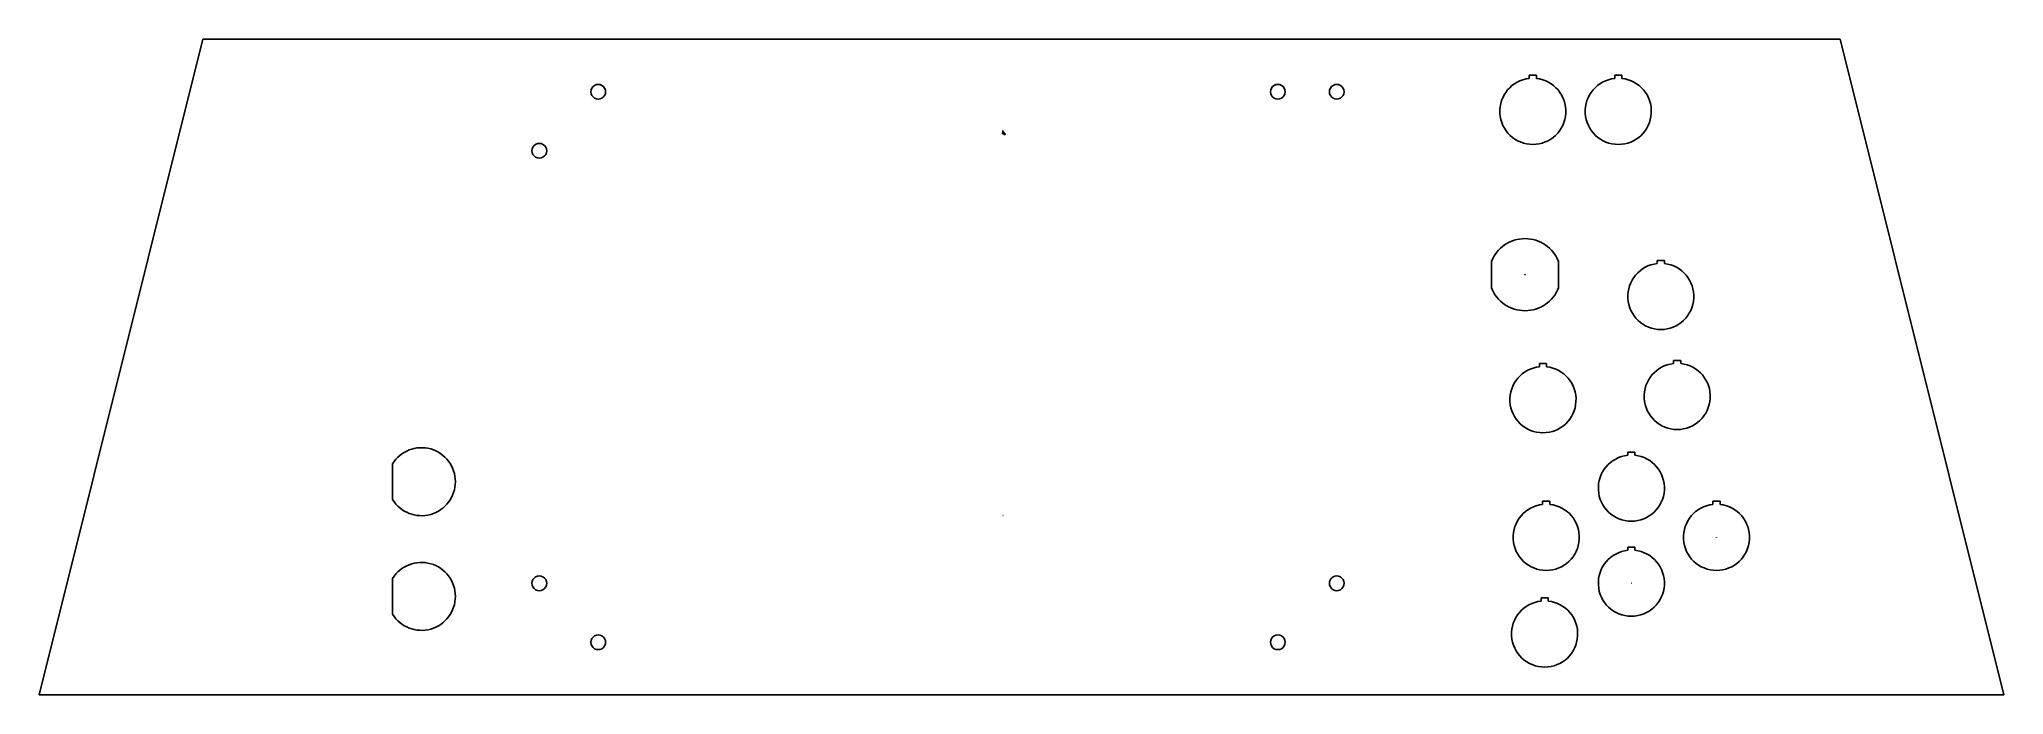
# Model space of a CAD drawing. Extents: x -797 to 828, y -252 to 290.
import ezdxf

# ---------------------------------------------------------------- set-up
doc = ezdxf.new("R2010")
doc.units = 0

msp = doc.modelspace()

# ---------------------------------------------------------------- linework, layer by layer
at = {"layer": 'hello_you v6_Sketch1'}
for p, q in [((-662.003, 290.235), (-797.47, -251.631)), ((-662.003, 290.235), (692.663, 290.235)), ((692.663, 290.235), (828.13, -251.631)), ((435.483, 257.901), (435.483, 260.503)), ((435.483, 260.503), (441.443, 260.503)), ((441.443, 260.503), (441.443, 257.901)), ((506.196, 260.501), (512.157, 260.501)), ((506.196, 257.9), (506.196, 260.501)), ((512.157, 260.501), (512.157, 257.9)), ((-340.816984, 248.475554), (-341.028, 246.885)), ((-341.028, 246.885), (-340.816984, 245.294446)), ((-340.211291, 249.933), (-340.816984, 248.475554)), ((-340.816984, 245.294446), (-340.211291, 243.837)), ((-339.251952, 251.186269), (-340.211291, 249.933)), ((-337.98, 252.164291), (-339.251952, 251.186269)), ((-336.497032, 252.776823), (-337.98, 252.164291)), ((-334.932, 252.981), (-336.497032, 252.776823)), ((-333.366968, 252.776823), (-334.932, 252.981)), ((-331.884, 252.164291), (-333.366968, 252.776823)), ((-330.612048, 251.186269), (-331.884, 252.164291)), ((-329.652709, 249.933), (-330.612048, 251.186269)), ((-329.047016, 248.475554), (-329.652709, 249.933)), ((-329.652709, 243.837), (-329.047016, 245.294446)), ((-328.836, 246.885), (-329.047016, 248.475554)), ((-329.047016, 245.294446), (-328.836, 246.885)), ((-328.836, 246.885), (-328.836, 246.885)), ((221.532016, 248.475554), (221.321, 246.885)), ((221.321, 246.885), (221.532016, 245.294446)), ((222.137709, 249.933), (221.532016, 248.475554)), ((221.532016, 245.294446), (222.137709, 243.837)), ((223.097048, 251.186269), (222.137709, 249.933)), ((224.369, 252.164291), (223.097048, 251.186269)), ((225.851968, 252.776823), (224.369, 252.164291)), ((227.417, 252.981), (225.851968, 252.776823)), ((228.982032, 252.776823), (227.417, 252.981)), ((230.465, 252.164291), (228.982032, 252.776823)), ((231.736952, 251.186269), (230.465, 252.164291)), ((232.696291, 249.933), (231.736952, 251.186269)), ((233.301984, 248.475554), (232.696291, 249.933)), ((232.696291, 243.837), (233.301984, 245.294446)), ((233.513, 246.885), (233.301984, 248.475554)), ((233.301984, 245.294446), (233.513, 246.885)), ((233.513, 246.885), (233.513, 246.885)), ((270.300016, 248.475554), (270.089, 246.885)), ((270.089, 246.885), (270.300016, 245.294446)), ((270.905709, 249.933), (270.300016, 248.475554)), ((270.300016, 245.294446), (270.905709, 243.837)), ((271.865048, 251.186269), (270.905709, 249.933)), ((273.137, 252.164291), (271.865048, 251.186269)), ((274.619968, 252.776823), (273.137, 252.164291)), ((276.185, 252.981), (274.619968, 252.776823)), ((277.750032, 252.776823), (276.185, 252.981)), ((279.233, 252.164291), (277.750032, 252.776823)), ((280.504952, 251.186269), (279.233, 252.164291)), ((281.464291, 249.933), (280.504952, 251.186269)), ((282.069984, 248.475554), (281.464291, 249.933)), ((281.464291, 243.837), (282.069984, 245.294446)), ((282.281, 246.885), (282.069984, 248.475554)), ((282.069984, 245.294446), (282.281, 246.885)), ((282.281, 246.885), (282.281, 246.885)), ((414.685687, 244.246832), (413.52583, 241.974673)), ((416.046758, 246.394159), (414.685687, 244.246832)), ((417.597727, 248.403317), (416.046758, 246.394159)), ((419.32728, 250.260969), (417.597727, 248.403317)), ((421.224101, 251.953777), (419.32728, 250.260969)), ((423.276875, 253.468404), (421.224101, 251.953777)), ((425.474286, 254.791511), (423.276875, 253.468404)), ((427.80502, 255.909762), (425.474286, 254.791511)), ((430.25776, 256.809819), (427.80502, 255.909762)), ((432.821192, 257.478344), (430.25776, 256.809819)), ((435.484, 257.902), (432.821192, 257.478344)), ((444.107338, 257.478344), (441.44453, 257.902)), ((446.67077, 256.809819), (444.107338, 257.478344)), ((449.12351, 255.909762), (446.67077, 256.809819)), ((451.454244, 254.791511), (449.12351, 255.909762)), ((453.651655, 253.468404), (451.454244, 254.791511)), ((455.704429, 251.953777), (453.651655, 253.468404)), ((457.60125, 250.260969), (455.704429, 251.953777)), ((459.330803, 248.403317), (457.60125, 250.260969)), ((460.881772, 246.394159), (459.330803, 248.403317)), ((462.242843, 244.246832), (460.881772, 246.394159)), ((463.4027, 241.974673), (462.242843, 244.246832)), ((485.397687, 244.244832), (484.23783, 241.972673)), ((486.758758, 246.392159), (485.397687, 244.244832)), ((488.309727, 248.401317), (486.758758, 246.392159)), ((490.03928, 250.258969), (488.309727, 248.401317)), ((491.936101, 251.951777), (490.03928, 250.258969)), ((493.988875, 253.466404), (491.936101, 251.951777)), ((496.186286, 254.789511), (493.988875, 253.466404)), ((498.51702, 255.907762), (496.186286, 254.789511)), ((500.96976, 256.807819), (498.51702, 255.907762)), ((503.533192, 257.476344), (500.96976, 256.807819)), ((506.196, 257.9), (503.533192, 257.476344)), ((514.819338, 257.476344), (512.15653, 257.9)), ((517.38277, 256.807819), (514.819338, 257.476344)), ((519.83551, 255.907762), (517.38277, 256.807819)), ((522.166244, 254.789511), (519.83551, 255.907762)), ((524.363655, 253.466404), (522.166244, 254.789511)), ((526.416429, 251.951777), (524.363655, 253.466404)), ((528.31325, 250.258969), (526.416429, 251.951777)), ((530.042803, 248.401317), (528.31325, 250.258969)), ((531.593772, 246.392159), (530.042803, 248.401317)), ((532.954843, 244.244832), (531.593772, 246.392159)), ((534.1147, 241.972673), (532.954843, 244.244832)), ((-340.211291, 243.837), (-339.251952, 242.583731)), ((-339.251952, 242.583731), (-337.98, 241.605709)), ((-337.98, 241.605709), (-336.497032, 240.993177)), ((-336.497032, 240.993177), (-334.932, 240.789)), ((-334.932, 240.789), (-333.366968, 240.993177)), ((-333.366968, 240.993177), (-331.884, 241.605709)), ((-331.884, 241.605709), (-330.612048, 242.583731)), ((-330.612048, 242.583731), (-329.652709, 243.837)), ((222.137709, 243.837), (223.097048, 242.583731)), ((223.097048, 242.583731), (224.369, 241.605709)), ((224.369, 241.605709), (225.851968, 240.993177)), ((225.851968, 240.993177), (227.417, 240.788999)), ((227.417, 240.788999), (228.982032, 240.993177)), ((228.982032, 240.993177), (230.465, 241.605709)), ((230.465, 241.605709), (231.736952, 242.583731)), ((231.736952, 242.583731), (232.696291, 243.837)), ((270.905709, 243.837), (271.865048, 242.583731)), ((271.865048, 242.583731), (273.137, 241.605709)), ((273.137, 241.605709), (274.619968, 240.993177)), ((274.619968, 240.993177), (276.185, 240.789)), ((276.185, 240.789), (277.750032, 240.993177)), ((277.750032, 240.993177), (279.233, 241.605709)), ((279.233, 241.605709), (280.504952, 242.583731)), ((280.504952, 242.583731), (281.464291, 243.837)), ((411.366696, 234.542584), (411.124847, 231.904475)), ((411.124847, 231.904475), (411.140789, 229.208223)), ((411.140789, 229.208223), (411.418594, 226.526272)), ((411.855019, 237.109212), (411.366696, 234.542584)), ((412.578502, 239.591021), (411.855019, 237.109212)), ((413.52583, 241.974673), (412.578502, 239.591021)), ((464.350028, 239.591021), (463.4027, 241.974673)), ((465.073511, 237.109212), (464.350028, 239.591021)), ((465.561834, 234.542584), (465.073511, 237.109212)), ((465.509936, 226.526272), (465.787741, 229.208223)), ((465.803683, 231.904475), (465.561834, 234.542584)), ((465.787741, 229.208223), (465.803683, 231.904475)), ((482.078696, 234.540584), (481.836847, 231.902475)), ((481.836847, 231.902475), (481.852789, 229.206223)), ((481.852789, 229.206223), (482.130594, 226.524272)), ((482.567019, 237.107212), (482.078696, 234.540584)), ((483.290502, 239.589021), (482.567019, 237.107212)), ((484.23783, 241.972673), (483.290502, 239.589021)), ((535.062028, 239.589021), (534.1147, 241.972673)), ((535.785511, 237.107212), (535.062028, 239.589021)), ((536.273834, 234.540584), (535.785511, 237.107212)), ((536.221936, 226.524272), (536.499741, 229.206223)), ((536.515683, 231.902475), (536.273834, 234.540584)), ((536.499741, 229.206223), (536.515683, 231.902475)), ((411.418594, 226.526272), (411.946323, 223.930196)), ((411.946323, 223.930196), (412.711276, 221.43202)), ((412.711276, 221.43202), (413.700752, 219.04377)), ((413.700752, 219.04377), (414.902051, 216.777471)), ((414.902051, 216.777471), (416.302472, 214.645149)), ((416.302472, 214.645149), (417.889314, 212.658831)), ((417.889314, 212.658831), (419.649877, 210.830542)), ((457.278653, 210.830542), (459.039216, 212.658831)), ((459.039216, 212.658831), (460.626058, 214.645149)), ((460.626058, 214.645149), (462.026479, 216.777471)), ((462.026479, 216.777471), (463.227778, 219.04377)), ((463.227778, 219.04377), (464.217254, 221.43202)), ((464.217254, 221.43202), (464.982207, 223.930196)), ((464.982207, 223.930196), (465.509936, 226.526272)), ((482.130594, 226.524272), (482.658323, 223.928196)), ((482.658323, 223.928196), (483.423276, 221.43002)), ((483.423276, 221.43002), (484.412752, 219.04177)), ((484.412752, 219.04177), (485.614051, 216.775471)), ((485.614051, 216.775471), (487.014472, 214.643149)), ((487.014472, 214.643149), (488.601314, 212.656831)), ((488.601314, 212.656831), (490.361877, 210.828542)), ((527.990653, 210.828542), (529.751216, 212.656831)), ((529.751216, 212.656831), (531.338058, 214.643149)), ((531.338058, 214.643149), (532.738479, 216.775471)), ((532.738479, 216.775471), (533.939778, 219.04177)), ((533.939778, 219.04177), (534.929254, 221.43002)), ((534.929254, 221.43002), (535.694207, 223.928196)), ((535.694207, 223.928196), (536.221936, 226.524272)), ((-389.584984, 199.707554), (-389.796, 198.117)), ((-389.796, 198.117), (-389.584984, 196.526446)), ((-388.979291, 201.165), (-389.584984, 199.707554)), ((-389.584984, 196.526446), (-388.979291, 195.069)), ((-388.019952, 202.418269), (-388.979291, 201.165)), ((-386.748, 203.396291), (-388.019952, 202.418269)), ((-385.265032, 204.008823), (-386.748, 203.396291)), ((-383.7, 204.213), (-385.265032, 204.008823)), ((-382.134968, 204.008823), (-383.7, 204.213)), ((-380.652, 203.396291), (-382.134968, 204.008823)), ((-379.380048, 202.418269), (-380.652, 203.396291)), ((-378.420709, 201.165), (-379.380048, 202.418269)), ((-377.815016, 199.707554), (-378.420709, 201.165)), ((-378.420709, 195.069), (-377.815016, 196.526446)), ((-377.604, 198.117), (-377.815016, 199.707554)), ((-377.815016, 196.526446), (-377.604, 198.117)), ((-377.604, 198.117), (-377.604, 198.117)), ((419.649877, 210.830542), (421.571461, 209.172308)), ((421.571461, 209.172308), (423.641364, 207.696154)), ((423.641364, 207.696154), (425.846886, 206.414108)), ((425.846886, 206.414108), (428.175327, 205.338193)), ((428.175327, 205.338193), (430.613986, 204.480437)), ((430.613986, 204.480437), (433.150162, 203.852865)), ((433.150162, 203.852865), (435.771156, 203.467503)), ((435.771156, 203.467503), (438.464265, 203.336376)), ((438.464265, 203.336376), (441.157374, 203.467503)), ((441.157374, 203.467503), (443.778368, 203.852865)), ((443.778368, 203.852865), (446.314544, 204.480437)), ((446.314544, 204.480437), (448.753203, 205.338193)), ((448.753203, 205.338193), (451.081644, 206.414108)), ((451.081644, 206.414108), (453.287166, 207.696154)), ((453.287166, 207.696154), (455.357069, 209.172308)), ((455.357069, 209.172308), (457.278653, 210.830542)), ((490.361877, 210.828542), (492.283461, 209.170308)), ((492.283461, 209.170308), (494.353364, 207.694154)), ((494.353364, 207.694154), (496.558886, 206.412108)), ((496.558886, 206.412108), (498.887327, 205.336193)), ((498.887327, 205.336193), (501.325986, 204.478437)), ((501.325986, 204.478437), (503.862162, 203.850865)), ((503.862162, 203.850865), (506.483156, 203.465503)), ((506.483156, 203.465503), (509.176265, 203.334376)), ((509.176265, 203.334376), (511.869374, 203.465503)), ((511.869374, 203.465503), (514.490368, 203.850865)), ((514.490368, 203.850865), (517.026544, 204.478437)), ((517.026544, 204.478437), (519.465203, 205.336193)), ((519.465203, 205.336193), (521.793644, 206.412108)), ((521.793644, 206.412108), (523.999166, 207.694154)), ((523.999166, 207.694154), (526.069069, 209.170308)), ((526.069069, 209.170308), (527.990653, 210.828542)), ((-388.979291, 195.069), (-388.019952, 193.815731)), ((-388.019952, 193.815731), (-386.748, 192.837709)), ((-386.748, 192.837709), (-385.265032, 192.225177)), ((-385.265032, 192.225177), (-383.7, 192.021)), ((-383.7, 192.021), (-382.134968, 192.225177)), ((-382.134968, 192.225177), (-380.652, 192.837709)), ((-380.652, 192.837709), (-379.380048, 193.815731)), ((-379.380048, 193.815731), (-378.420709, 195.069)), ((408.693217, 114.248206), (407.366404, 112.455191)), ((410.142858, 115.928334), (408.693217, 114.248206)), ((411.707549, 117.490259), (410.142858, 115.928334)), ((413.379515, 118.928664), (411.707549, 117.490259)), ((415.150977, 120.238231), (413.379515, 118.928664)), ((417.01416, 121.413644), (415.150977, 120.238231)), ((418.961286, 122.449587), (417.01416, 121.413644)), ((420.984578, 123.340741), (418.961286, 122.449587)), ((423.076261, 124.08179), (420.984578, 123.340741)), ((425.228556, 124.667416), (423.076261, 124.08179)), ((427.433687, 125.092304), (425.228556, 124.667416)), ((429.683877, 125.351136), (427.433687, 125.092304)), ((431.97135, 125.438595), (429.683877, 125.351136)), ((434.258823, 125.351136), (431.97135, 125.438595)), ((436.509013, 125.092304), (434.258823, 125.351136)), ((438.714144, 124.667416), (436.509013, 125.092304)), ((440.866439, 124.08179), (438.714144, 124.667416)), ((442.958122, 123.340741), (440.866439, 124.08179)), ((444.981414, 122.449587), (442.958122, 123.340741)), ((446.92854, 121.413644), (444.981414, 122.449587)), ((448.791723, 120.238231), (446.92854, 121.413644)), ((450.563185, 118.928664), (448.791723, 120.238231)), ((452.235151, 117.490259), (450.563185, 118.928664)), ((453.799842, 115.928334), (452.235151, 117.490259)), ((455.249483, 114.248206), (453.799842, 115.928334)), ((456.576296, 112.455191), (455.249483, 114.248206)), ((405.112369, 108.551771), (404.2007, 106.452)), ((404.201, 95.6363), (404.201, 106.452)), ((406.170196, 110.554607), (405.112369, 108.551771)), ((407.366404, 112.455191), (406.170196, 110.554607)), ((457.772504, 110.554607), (456.576296, 112.455191)), ((458.830331, 108.551771), (457.772504, 110.554607)), ((459.742, 106.452), (458.830331, 108.551771)), ((459.742, 95.6363), (459.742, 106.452)), ((527.159101, 98.875777), (525.26228, 97.182969)), ((529.211875, 100.390404), (527.159101, 98.875777)), ((531.409286, 101.713511), (529.211875, 100.390404)), ((533.74002, 102.831762), (531.409286, 101.713511)), ((536.19276, 103.731819), (533.74002, 102.831762)), ((538.756192, 104.400344), (536.19276, 103.731819)), ((541.419, 104.824), (538.756192, 104.400344)), ((541.418, 107.425), (547.378, 107.425)), ((541.418, 104.824), (541.418, 107.425)), ((547.378, 107.425), (547.378, 104.824)), ((550.042338, 104.400344), (547.37953, 104.824)), ((552.60577, 103.731819), (550.042338, 104.400344)), ((555.05851, 102.831762), (552.60577, 103.731819)), ((557.389244, 101.713511), (555.05851, 102.831762)), ((559.586655, 100.390404), (557.389244, 101.713511)), ((561.639429, 98.875777), (559.586655, 100.390404)), ((563.53625, 97.182969), (561.639429, 98.875777)), ((404.2, 84.8201), (405.111669, 82.720329)), ((404.201, 95.6363), (404.201, 84.8201)), ((405.111669, 82.720329), (406.169496, 80.717493)), ((431.936167, 95.697403), (431.900889, 95.6363)), ((431.900889, 95.6363), (431.936167, 95.575197)), ((432.006722, 95.697403), (431.936167, 95.697403)), ((431.936167, 95.575197), (432.006722, 95.575197)), ((432.042, 95.6363), (432.006722, 95.697403)), ((432.006722, 95.575197), (432.042, 95.6363)), ((432.042, 95.6363), (432.042, 95.6363)), ((457.771804, 80.717493), (458.829631, 82.720329)), ((458.829631, 82.720329), (459.7413, 84.8201)), ((459.742, 95.6363), (459.742, 84.8201)), ((517.301696, 81.464584), (517.059847, 78.826475)), ((517.790019, 84.031212), (517.301696, 81.464584)), ((518.513502, 86.513021), (517.790019, 84.031212)), ((519.46083, 88.896673), (518.513502, 86.513021)), ((520.620687, 91.168832), (519.46083, 88.896673)), ((521.981758, 93.316159), (520.620687, 91.168832)), ((523.532727, 95.325317), (521.981758, 93.316159)), ((525.26228, 97.182969), (523.532727, 95.325317)), ((565.265803, 95.325317), (563.53625, 97.182969)), ((566.816772, 93.316159), (565.265803, 95.325317)), ((568.177843, 91.168832), (566.816772, 93.316159)), ((569.3377, 88.896673), (568.177843, 91.168832)), ((570.285028, 86.513021), (569.3377, 88.896673)), ((571.008511, 84.031212), (570.285028, 86.513021)), ((571.496834, 81.464584), (571.008511, 84.031212)), ((571.738683, 78.826475), (571.496834, 81.464584)), ((406.169496, 80.717493), (407.365704, 78.816909)), ((407.365704, 78.816909), (408.692517, 77.023894)), ((408.692517, 77.023894), (410.142158, 75.343766)), ((410.142158, 75.343766), (411.706849, 73.781841)), ((411.706849, 73.781841), (413.378815, 72.343436)), ((413.378815, 72.343436), (415.150277, 71.033869)), ((415.150277, 71.033869), (417.01346, 69.858456)), ((417.01346, 69.858456), (418.960586, 68.822513)), ((418.960586, 68.822513), (420.983878, 67.931359)), ((420.983878, 67.931359), (423.075561, 67.19031)), ((423.075561, 67.19031), (425.227856, 66.604684)), ((425.227856, 66.604684), (427.432987, 66.179796)), ((427.432987, 66.179796), (429.683177, 65.920964)), ((429.683177, 65.920964), (431.97065, 65.833505)), ((431.97065, 65.833505), (434.258123, 65.920964)), ((434.258123, 65.920964), (436.508313, 66.179796)), ((436.508313, 66.179796), (438.713444, 66.604684)), ((438.713444, 66.604684), (440.865739, 67.19031)), ((440.865739, 67.19031), (442.957422, 67.931359)), ((442.957422, 67.931359), (444.980714, 68.822513)), ((444.980714, 68.822513), (446.92784, 69.858456)), ((446.92784, 69.858456), (448.791023, 71.033869)), ((448.791023, 71.033869), (450.562485, 72.343436)), ((450.562485, 72.343436), (452.234451, 73.781841)), ((452.234451, 73.781841), (453.799142, 75.343766)), ((453.799142, 75.343766), (455.248783, 77.023894)), ((455.248783, 77.023894), (456.575596, 78.816909)), ((456.575596, 78.816909), (457.771804, 80.717493)), ((517.059847, 78.826475), (517.075789, 76.130223)), ((517.075789, 76.130223), (517.353594, 73.448272)), ((517.353594, 73.448272), (517.881323, 70.852196)), ((517.881323, 70.852196), (518.646276, 68.35402)), ((518.646276, 68.35402), (519.635752, 65.96577)), ((519.635752, 65.96577), (520.837051, 63.699471)), ((567.961479, 63.699471), (569.162778, 65.96577)), ((569.162778, 65.96577), (570.152254, 68.35402)), ((570.152254, 68.35402), (570.917207, 70.852196)), ((570.917207, 70.852196), (571.444936, 73.448272)), ((571.444936, 73.448272), (571.722741, 76.130223)), ((571.722741, 76.130223), (571.738683, 78.826475)), ((520.837051, 63.699471), (522.237472, 61.567149)), ((522.237472, 61.567149), (523.824314, 59.580831)), ((523.824314, 59.580831), (525.584877, 57.752542)), ((525.584877, 57.752542), (527.506461, 56.094308)), ((527.506461, 56.094308), (529.576364, 54.618154)), ((529.576364, 54.618154), (531.781886, 53.336108)), ((531.781886, 53.336108), (534.110327, 52.260193)), ((534.110327, 52.260193), (536.548986, 51.402437)), ((536.548986, 51.402437), (539.085162, 50.774865)), ((539.085162, 50.774865), (541.706156, 50.389503)), ((541.706156, 50.389503), (544.399265, 50.258376)), ((544.399265, 50.258376), (547.092374, 50.389503)), ((547.092374, 50.389503), (549.713368, 50.774865)), ((549.713368, 50.774865), (552.249544, 51.402437)), ((552.249544, 51.402437), (554.688203, 52.260193)), ((554.688203, 52.260193), (557.016644, 53.336108)), ((557.016644, 53.336108), (559.222166, 54.618154)), ((559.222166, 54.618154), (561.292069, 56.094308)), ((561.292069, 56.094308), (563.213653, 57.752542)), ((563.213653, 57.752542), (564.974216, 59.580831)), ((564.974216, 59.580831), (566.561058, 61.567149)), ((566.561058, 61.567149), (567.961479, 63.699471)), ((433.870286, 16.369111), (431.672875, 15.046004)), ((436.20102, 17.487362), (433.870286, 16.369111)), ((438.65376, 18.387419), (436.20102, 17.487362)), ((441.217192, 19.055944), (438.65376, 18.387419)), ((443.88, 19.4796), (441.217192, 19.055944)), ((443.879, 22.0807), (449.839, 22.0807)), ((443.879, 19.4795), (443.879, 22.0807)), ((449.839, 22.0807), (449.839, 19.4795)), ((452.503338, 19.055944), (449.84053, 19.4796)), ((455.06677, 18.387419), (452.503338, 19.055944)), ((457.51951, 17.487362), (455.06677, 18.387419)), ((459.850244, 16.369111), (457.51951, 17.487362)), ((462.047655, 15.046004), (459.850244, 16.369111)), ((542.755875, 17.755604), (540.703101, 16.240977)), ((544.953286, 19.078711), (542.755875, 17.755604)), ((547.28402, 20.196962), (544.953286, 19.078711)), ((549.73676, 21.097019), (547.28402, 20.196962)), ((552.300192, 21.765544), (549.73676, 21.097019)), ((554.963, 22.1892), (552.300192, 21.765544)), ((554.964, 22.1891), (554.964, 24.7904)), ((554.964, 24.7904), (560.925, 24.7904)), ((563.586338, 21.765544), (560.92353, 22.1892)), ((560.925, 24.7904), (560.925, 22.1891)), ((566.14977, 21.097019), (563.586338, 21.765544)), ((568.60251, 20.196962), (566.14977, 21.097019)), ((570.933244, 19.078711), (568.60251, 20.196962)), ((573.130655, 17.755604), (570.933244, 19.078711)), ((575.183429, 16.240977), (573.130655, 17.755604)), ((420.974502, 1.168621), (420.251019, -1.313188)), ((421.92183, 3.552273), (420.974502, 1.168621)), ((423.081687, 5.824432), (421.92183, 3.552273)), ((424.442758, 7.971759), (423.081687, 5.824432)), ((425.993727, 9.980917), (424.442758, 7.971759)), ((427.72328, 11.838569), (425.993727, 9.980917)), ((429.620101, 13.531377), (427.72328, 11.838569)), ((431.672875, 15.046004), (429.620101, 13.531377)), ((464.100429, 13.531377), (462.047655, 15.046004)), ((465.99725, 11.838569), (464.100429, 13.531377)), ((467.726803, 9.980917), (465.99725, 11.838569)), ((469.277772, 7.971759), (467.726803, 9.980917)), ((470.638843, 5.824432), (469.277772, 7.971759)), ((471.7987, 3.552273), (470.638843, 5.824432)), ((472.746028, 1.168621), (471.7987, 3.552273)), ((473.469511, -1.313188), (472.746028, 1.168621)), ((531.334019, 1.396412), (530.845696, -1.170216)), ((532.057502, 3.878221), (531.334019, 1.396412)), ((533.00483, 6.261873), (532.057502, 3.878221)), ((534.164687, 8.534032), (533.00483, 6.261873)), ((535.525758, 10.681359), (534.164687, 8.534032)), ((537.076727, 12.690517), (535.525758, 10.681359)), ((538.80628, 14.548169), (537.076727, 12.690517)), ((540.703101, 16.240977), (538.80628, 14.548169)), ((577.08025, 14.548169), (575.183429, 16.240977)), ((578.809803, 12.690517), (577.08025, 14.548169)), ((580.360772, 10.681359), (578.809803, 12.690517)), ((581.721843, 8.534032), (580.360772, 10.681359)), ((582.8817, 6.261873), (581.721843, 8.534032)), ((583.829028, 3.878221), (582.8817, 6.261873)), ((584.552511, 1.396412), (583.829028, 3.878221)), ((585.040834, -1.170216), (584.552511, 1.396412)), ((419.762696, -3.879816), (419.520847, -6.517925)), ((419.520847, -6.517925), (419.536789, -9.214177)), ((419.536789, -9.214177), (419.814594, -11.896128)), ((420.251019, -1.313188), (419.762696, -3.879816)), ((419.814594, -11.896128), (420.342323, -14.492204)), ((420.342323, -14.492204), (421.107276, -16.99038)), ((472.613254, -16.99038), (473.378207, -14.492204)), ((473.378207, -14.492204), (473.905936, -11.896128)), ((473.957834, -3.879816), (473.469511, -1.313188)), ((473.905936, -11.896128), (474.183741, -9.214177)), ((474.199683, -6.517925), (473.957834, -3.879816)), ((474.183741, -9.214177), (474.199683, -6.517925)), ((530.845696, -1.170216), (530.603847, -3.808325)), ((530.603847, -3.808325), (530.619789, -6.504577)), ((530.619789, -6.504577), (530.897594, -9.186528)), ((530.897594, -9.186528), (531.425323, -11.782604)), ((531.425323, -11.782604), (532.190276, -14.28078)), ((532.190276, -14.28078), (533.179752, -16.66903)), ((582.706778, -16.66903), (583.696254, -14.28078)), ((583.696254, -14.28078), (584.461207, -11.782604)), ((584.461207, -11.782604), (584.988936, -9.186528)), ((584.988936, -9.186528), (585.266741, -6.504577)), ((585.282683, -3.808325), (585.040834, -1.170216)), ((585.266741, -6.504577), (585.282683, -3.808325)), ((421.107276, -16.99038), (422.096752, -19.37863)), ((422.096752, -19.37863), (423.298051, -21.644929)), ((423.298051, -21.644929), (424.698472, -23.777251)), ((424.698472, -23.777251), (426.285314, -25.763569)), ((426.285314, -25.763569), (428.045877, -27.591858)), ((428.045877, -27.591858), (429.967461, -29.250092)), ((429.967461, -29.250092), (432.037364, -30.726246)), ((432.037364, -30.726246), (434.242886, -32.008292)), ((434.242886, -32.008292), (436.571327, -33.084207)), ((457.149203, -33.084207), (459.477644, -32.008292)), ((459.477644, -32.008292), (461.683166, -30.726246)), ((461.683166, -30.726246), (463.753069, -29.250092)), ((463.753069, -29.250092), (465.674653, -27.591858)), ((465.674653, -27.591858), (467.435216, -25.763569)), ((467.435216, -25.763569), (469.022058, -23.777251)), ((469.022058, -23.777251), (470.422479, -21.644929)), ((470.422479, -21.644929), (471.623778, -19.37863)), ((471.623778, -19.37863), (472.613254, -16.99038)), ((533.179752, -16.66903), (534.381051, -18.935329)), ((534.381051, -18.935329), (535.781472, -21.067651)), ((535.781472, -21.067651), (537.368314, -23.053969)), ((537.368314, -23.053969), (539.128877, -24.882258)), ((539.128877, -24.882258), (541.050461, -26.540492)), ((541.050461, -26.540492), (543.120364, -28.016646)), ((543.120364, -28.016646), (545.325886, -29.298692)), ((545.325886, -29.298692), (547.654327, -30.374607)), ((547.654327, -30.374607), (550.092986, -31.232363)), ((550.092986, -31.232363), (552.629162, -31.859935)), ((552.629162, -31.859935), (555.250156, -32.245297)), ((555.250156, -32.245297), (557.943265, -32.376424)), ((557.943265, -32.376424), (560.636374, -32.245297)), ((560.636374, -32.245297), (563.257368, -31.859935)), ((563.257368, -31.859935), (565.793544, -31.232363)), ((565.793544, -31.232363), (568.232203, -30.374607)), ((568.232203, -30.374607), (570.560644, -29.298692)), ((570.560644, -29.298692), (572.766166, -28.016646)), ((572.766166, -28.016646), (574.836069, -26.540492)), ((574.836069, -26.540492), (576.757653, -24.882258)), ((576.757653, -24.882258), (578.518216, -23.053969)), ((578.518216, -23.053969), (580.105058, -21.067651)), ((580.105058, -21.067651), (581.505479, -18.935329)), ((581.505479, -18.935329), (582.706778, -16.66903)), ((-489.288929, -48.593764), (-491.404803, -49.319584)), ((-487.119239, -48.037479), (-489.288929, -48.593764)), ((-484.906138, -47.654767), (-487.119239, -48.037479)), ((-482.660029, -47.449664), (-484.906138, -47.654767)), ((-480.391315, -47.426209), (-482.660029, -47.449664)), ((-478.110402, -47.588437), (-480.391315, -47.426209)), ((-475.827691, -47.940386), (-478.110402, -47.588437)), ((-473.553587, -48.486092), (-475.827691, -47.940386)), ((-471.332292, -49.217659), (-473.553587, -48.486092)), ((436.571327, -33.084207), (439.009986, -33.941963)), ((439.009986, -33.941963), (441.546162, -34.569535)), ((441.546162, -34.569535), (444.167156, -34.954897)), ((444.167156, -34.954897), (446.860265, -35.086024)), ((446.860265, -35.086024), (449.553374, -34.954897)), ((449.553374, -34.954897), (452.174368, -34.569535)), ((452.174368, -34.569535), (454.710544, -33.941963)), ((454.710544, -33.941963), (457.149203, -33.084207)), ((-503.835182, -58.808224), (-505.146, -60.745)), ((-505.146, -75.5252), (-505.146, -60.7449)), ((-505.146, -60.7449), (-505.146, -90.3051)), ((-502.387319, -57.008689), (-503.835182, -58.808224)), ((-500.812815, -55.35043), (-502.387319, -57.008689)), ((-499.122073, -53.837485), (-500.812815, -55.35043)), ((-497.325497, -52.473891), (-499.122073, -53.837485)), ((-495.433491, -51.263685), (-497.325497, -52.473891)), ((-493.456458, -50.210904), (-495.433491, -51.263685)), ((-491.404803, -49.319584), (-493.456458, -50.210904)), ((-469.205555, -50.118563), (-471.332292, -49.217659)), ((-467.180104, -51.179899), (-469.205555, -50.118563)), ((-465.262665, -52.392762), (-467.180104, -51.179899)), ((-463.459965, -53.748249), (-465.262665, -52.392762)), ((-461.77873, -55.237456), (-463.459965, -53.748249)), ((-460.225688, -56.851477), (-461.77873, -55.237456)), ((-458.807564, -58.581409), (-460.225688, -56.851477)), ((-457.531087, -60.418348), (-458.807564, -58.581409)), ((-456.402982, -62.35339), (-457.531087, -60.418348)), ((-455.429976, -64.377629), (-456.402982, -62.35339)), ((-454.618796, -66.482163), (-455.429976, -64.377629)), ((499.146727, -63.170083), (497.595758, -65.179241)), ((500.87628, -61.312431), (499.146727, -63.170083)), ((502.773101, -59.619623), (500.87628, -61.312431)), ((504.825875, -58.104996), (502.773101, -59.619623)), ((507.023286, -56.781889), (504.825875, -58.104996)), ((509.35402, -55.663638), (507.023286, -56.781889)), ((511.80676, -54.763581), (509.35402, -55.663638)), ((514.370192, -54.095056), (511.80676, -54.763581)), ((517.033, -53.6714), (514.370192, -54.095056)), ((517.034, -53.6713), (517.034, -51.0701)), ((517.034, -51.0701), (522.994, -51.0701)), ((525.656338, -54.095056), (522.99353, -53.6714)), ((522.994, -51.0701), (522.994, -53.6713)), ((528.21977, -54.763581), (525.656338, -54.095056)), ((530.67251, -55.663638), (528.21977, -54.763581)), ((533.003244, -56.781889), (530.67251, -55.663638)), ((535.200655, -58.104996), (533.003244, -56.781889)), ((537.253429, -59.619623), (535.200655, -58.104996)), ((539.15025, -61.312431), (537.253429, -59.619623)), ((540.879803, -63.170083), (539.15025, -61.312431)), ((542.430772, -65.179241), (540.879803, -63.170083)), ((-453.976169, -68.658086), (-454.618796, -66.482163)), ((-453.508821, -70.896494), (-453.976169, -68.658086)), ((-453.976169, -82.392214), (-453.508821, -80.153806)), ((-453.22348, -73.188484), (-453.508821, -70.896494)), ((-453.508821, -80.153806), (-453.22348, -77.861816)), ((-453.126871, -75.52515), (-453.22348, -73.188484)), ((-453.22348, -77.861816), (-453.126871, -75.52515)), ((492.915696, -77.030816), (492.673847, -79.668925)), ((492.673847, -79.668925), (492.689789, -82.365177)), ((493.404019, -74.464188), (492.915696, -77.030816)), ((494.127502, -71.982379), (493.404019, -74.464188)), ((495.07483, -69.598727), (494.127502, -71.982379)), ((496.234687, -67.326568), (495.07483, -69.598727)), ((497.595758, -65.179241), (496.234687, -67.326568)), ((543.791843, -67.326568), (542.430772, -65.179241)), ((544.9517, -69.598727), (543.791843, -67.326568)), ((545.899028, -71.982379), (544.9517, -69.598727)), ((546.622511, -74.464188), (545.899028, -71.982379)), ((547.110834, -77.030816), (546.622511, -74.464188)), ((547.352683, -79.668925), (547.110834, -77.030816)), ((547.336741, -82.365177), (547.352683, -79.668925)), ((-505.146, -90.3053), (-503.835182, -92.242076)), ((-503.835182, -92.242076), (-502.387319, -94.041611)), ((-502.387319, -94.041611), (-500.812815, -95.69987)), ((-500.812815, -95.69987), (-499.122073, -97.212815)), ((-499.122073, -97.212815), (-497.325497, -98.576409)), ((-465.262665, -98.657538), (-463.459965, -97.302051)), ((-463.459965, -97.302051), (-461.77873, -95.812844)), ((-461.77873, -95.812844), (-460.225688, -94.198823)), ((-460.225688, -94.198823), (-458.807564, -92.468891)), ((-458.807564, -92.468891), (-457.531087, -90.631952)), ((-457.531087, -90.631952), (-456.402982, -88.69691)), ((-456.402982, -88.69691), (-455.429976, -86.672671)), ((-455.429976, -86.672671), (-454.618796, -84.568137)), ((-454.618796, -84.568137), (-453.976169, -82.392214)), ((436.580286, -97.423789), (434.382875, -98.746896)), ((438.91102, -96.305538), (436.580286, -97.423789)), ((441.36376, -95.405481), (438.91102, -96.305538)), ((443.927192, -94.736956), (441.36376, -95.405481)), ((446.59, -94.3133), (443.927192, -94.736956)), ((446.591, -94.3127), (446.591, -91.7134)), ((446.591, -91.7134), (452.551, -91.7134)), ((455.213338, -94.736956), (452.55053, -94.3133)), ((452.551, -91.7134), (452.551, -94.3127)), ((457.77677, -95.405481), (455.213338, -94.736956)), ((460.22951, -96.305538), (457.77677, -95.405481)), ((462.560244, -97.423789), (460.22951, -96.305538)), ((464.757655, -98.746896), (462.560244, -97.423789)), ((492.689789, -82.365177), (492.967594, -85.047128)), ((492.967594, -85.047128), (493.495323, -87.643204)), ((493.495323, -87.643204), (494.260276, -90.14138)), ((494.260276, -90.14138), (495.249752, -92.52963)), ((495.249752, -92.52963), (496.451051, -94.795929)), ((496.451051, -94.795929), (497.851472, -96.928251)), ((497.851472, -96.928251), (499.438314, -98.914569)), ((540.588216, -98.914569), (542.175058, -96.928251)), ((542.175058, -96.928251), (543.575479, -94.795929)), ((543.575479, -94.795929), (544.776778, -92.52963)), ((544.776778, -92.52963), (545.766254, -90.14138)), ((545.766254, -90.14138), (546.531207, -87.643204)), ((546.531207, -87.643204), (547.058936, -85.047128)), ((547.058936, -85.047128), (547.336741, -82.365177)), ((577.465286, -97.422789), (575.267875, -98.745896)), ((579.79602, -96.304538), (577.465286, -97.422789)), ((582.24876, -95.404481), (579.79602, -96.304538)), ((584.812192, -94.735956), (582.24876, -95.404481)), ((587.475, -94.3123), (584.812192, -94.735956)), ((587.473, -91.7106), (593.434, -91.7106)), ((587.473, -94.3127), (587.473, -91.7106)), ((593.434, -91.7106), (593.434, -94.3127)), ((596.098338, -94.735956), (593.43553, -94.3123)), ((598.66177, -95.404481), (596.098338, -94.735956)), ((601.11451, -96.304538), (598.66177, -95.404481)), ((603.445244, -97.422789), (601.11451, -96.304538)), ((605.642655, -98.745896), (603.445244, -97.422789)), ((-497.325497, -98.576409), (-495.433491, -99.786615)), ((-495.433491, -99.786615), (-493.456458, -100.839396)), ((-493.456458, -100.839396), (-491.404803, -101.730716)), ((-491.404803, -101.730716), (-489.288929, -102.456536)), ((-489.288929, -102.456536), (-487.119239, -103.012821)), ((-487.119239, -103.012821), (-484.906138, -103.395533)), ((-484.906138, -103.395533), (-482.660029, -103.600636)), ((-482.660029, -103.600636), (-480.391315, -103.624091)), ((-480.391315, -103.624091), (-478.110402, -103.461863)), ((-478.110402, -103.461863), (-475.827691, -103.109914)), ((-475.827691, -103.109914), (-473.553587, -102.564208)), ((-473.553587, -102.564208), (-471.332292, -101.832641)), ((-471.332292, -101.832641), (-469.205555, -100.931737)), ((-469.205555, -100.931737), (-467.180104, -99.870401)), ((-467.180104, -99.870401), (-465.262665, -98.657538)), ((-0.035278, -103.440897), (-0.070555, -103.502)), ((-0.070555, -103.502), (-0.035278, -103.563103)), ((0.035278, -103.440897), (-0.035278, -103.440897)), ((-0.035278, -103.563103), (0.035278, -103.563103)), ((0.070555, -103.502), (0.035278, -103.440897)), ((0.035278, -103.563103), (0.070555, -103.502)), ((0.070555, -103.502), (0.070555, -103.502)), ((423.684502, -112.624279), (422.961019, -115.106088)), ((424.63183, -110.240627), (423.684502, -112.624279)), ((425.791687, -107.968468), (424.63183, -110.240627)), ((427.152758, -105.821141), (425.791687, -107.968468)), ((428.703727, -103.811983), (427.152758, -105.821141)), ((430.43328, -101.954331), (428.703727, -103.811983)), ((432.330101, -100.261523), (430.43328, -101.954331)), ((434.382875, -98.746896), (432.330101, -100.261523)), ((466.810429, -100.261523), (464.757655, -98.746896)), ((468.70725, -101.954331), (466.810429, -100.261523)), ((470.436803, -103.811983), (468.70725, -101.954331)), ((471.987772, -105.821141), (470.436803, -103.811983)), ((473.348843, -107.968468), (471.987772, -105.821141)), ((474.5087, -110.240627), (473.348843, -107.968468)), ((475.456028, -112.624279), (474.5087, -110.240627)), ((476.179511, -115.106088), (475.456028, -112.624279)), ((499.438314, -98.914569), (501.198877, -100.742858)), ((501.198877, -100.742858), (503.120461, -102.401092)), ((503.120461, -102.401092), (505.190364, -103.877246)), ((505.190364, -103.877246), (507.395886, -105.159292)), ((507.395886, -105.159292), (509.724327, -106.235207)), ((509.724327, -106.235207), (512.162986, -107.092963)), ((512.162986, -107.092963), (514.699162, -107.720535)), ((514.699162, -107.720535), (517.320156, -108.105897)), ((517.320156, -108.105897), (520.013265, -108.237024)), ((520.013265, -108.237024), (522.706374, -108.105897)), ((522.706374, -108.105897), (525.327368, -107.720535)), ((525.327368, -107.720535), (527.863544, -107.092963)), ((527.863544, -107.092963), (530.302203, -106.235207)), ((530.302203, -106.235207), (532.630644, -105.159292)), ((532.630644, -105.159292), (534.836166, -103.877246)), ((534.836166, -103.877246), (536.906069, -102.401092)), ((536.906069, -102.401092), (538.827653, -100.742858)), ((538.827653, -100.742858), (540.588216, -98.914569)), ((564.569502, -112.623279), (563.846019, -115.105088)), ((565.51683, -110.239627), (564.569502, -112.623279)), ((566.676687, -107.967468), (565.51683, -110.239627)), ((568.037758, -105.820141), (566.676687, -107.967468)), ((569.588727, -103.810983), (568.037758, -105.820141)), ((571.31828, -101.953331), (569.588727, -103.810983)), ((573.215101, -100.260523), (571.31828, -101.953331)), ((575.267875, -98.745896), (573.215101, -100.260523)), ((607.695429, -100.260523), (605.642655, -98.745896)), ((609.59225, -101.953331), (607.695429, -100.260523)), ((611.321803, -103.810983), (609.59225, -101.953331)), ((612.872772, -105.820141), (611.321803, -103.810983)), ((614.233843, -107.967468), (612.872772, -105.820141)), ((615.3937, -110.239627), (614.233843, -107.967468)), ((616.341028, -112.623279), (615.3937, -110.239627)), ((617.064511, -115.105088), (616.341028, -112.623279)), ((422.472696, -117.672716), (422.230847, -120.310825)), ((422.230847, -120.310825), (422.246789, -123.007077)), ((422.246789, -123.007077), (422.524594, -125.689028)), ((422.961019, -115.106088), (422.472696, -117.672716)), ((422.524594, -125.689028), (423.052323, -128.285104)), ((423.052323, -128.285104), (423.817276, -130.78328)), ((475.323254, -130.78328), (476.088207, -128.285104)), ((476.088207, -128.285104), (476.615936, -125.689028)), ((476.667834, -117.672716), (476.179511, -115.106088)), ((476.615936, -125.689028), (476.893741, -123.007077)), ((476.909683, -120.310825), (476.667834, -117.672716)), ((476.893741, -123.007077), (476.909683, -120.310825)), ((517.031, -132.243), (517.031, -129.641)), ((517.031, -129.641), (522.991, -129.641)), ((522.991, -129.641), (522.991, -132.243)), ((563.357696, -117.671716), (563.115847, -120.309825)), ((563.115847, -120.309825), (563.131789, -123.006077)), ((563.131789, -123.006077), (563.409594, -125.688028)), ((563.846019, -115.105088), (563.357696, -117.671716)), ((563.409594, -125.688028), (563.937323, -128.284104)), ((563.937323, -128.284104), (564.702276, -130.78228)), ((590.419167, -121.452897), (590.383889, -121.514)), ((590.383889, -121.514), (590.419167, -121.575103)), ((590.489722, -121.452897), (590.419167, -121.452897)), ((590.419167, -121.575103), (590.489722, -121.575103)), ((590.525, -121.514), (590.489722, -121.452897)), ((590.489722, -121.575103), (590.525, -121.514)), ((590.525, -121.514), (590.525, -121.514)), ((616.208254, -130.78228), (616.973207, -128.284104)), ((616.973207, -128.284104), (617.500936, -125.688028)), ((617.552834, -117.671716), (617.064511, -115.105088)), ((617.500936, -125.688028), (617.778741, -123.006077)), ((617.794683, -120.309825), (617.552834, -117.671716)), ((617.778741, -123.006077), (617.794683, -120.309825)), ((-495.433491, -146.090385), (-497.325497, -147.300591)), ((-493.456458, -145.037604), (-495.433491, -146.090385)), ((-491.404803, -144.146284), (-493.456458, -145.037604)), ((-489.288929, -143.420464), (-491.404803, -144.146284)), ((-487.119239, -142.864179), (-489.288929, -143.420464)), ((-484.906138, -142.481467), (-487.119239, -142.864179)), ((-482.660029, -142.276364), (-484.906138, -142.481467)), ((-480.391315, -142.252909), (-482.660029, -142.276364)), ((-478.110402, -142.415137), (-480.391315, -142.252909)), ((-475.827691, -142.767086), (-478.110402, -142.415137)), ((-473.553587, -143.312792), (-475.827691, -142.767086)), ((-471.332292, -144.044359), (-473.553587, -143.312792)), ((-469.205555, -144.945263), (-471.332292, -144.044359)), ((-467.180104, -146.006599), (-469.205555, -144.945263)), ((-465.262665, -147.219462), (-467.180104, -146.006599)), ((423.817276, -130.78328), (424.806752, -133.17153)), ((424.806752, -133.17153), (426.008051, -135.437829)), ((426.008051, -135.437829), (427.408472, -137.570151)), ((427.408472, -137.570151), (428.995314, -139.556469)), ((428.995314, -139.556469), (430.755877, -141.384758)), ((430.755877, -141.384758), (432.677461, -143.042992)), ((432.677461, -143.042992), (434.747364, -144.519146)), ((434.747364, -144.519146), (436.952886, -145.801192)), ((436.952886, -145.801192), (439.281327, -146.877107)), ((459.859203, -146.877107), (462.187644, -145.801192)), ((462.187644, -145.801192), (464.393166, -144.519146)), ((464.393166, -144.519146), (466.463069, -143.042992)), ((466.463069, -143.042992), (468.384653, -141.384758)), ((468.384653, -141.384758), (470.145216, -139.556469)), ((470.145216, -139.556469), (471.732058, -137.570151)), ((471.732058, -137.570151), (473.132479, -135.437829)), ((473.132479, -135.437829), (474.333778, -133.17153)), ((474.333778, -133.17153), (475.323254, -130.78328)), ((496.232687, -145.898168), (495.07283, -148.170327)), ((497.593758, -143.750841), (496.232687, -145.898168)), ((499.144727, -141.741683), (497.593758, -143.750841)), ((500.87428, -139.884031), (499.144727, -141.741683)), ((502.771101, -138.191223), (500.87428, -139.884031)), ((504.823875, -136.676596), (502.771101, -138.191223)), ((507.021286, -135.353489), (504.823875, -136.676596)), ((509.35202, -134.235238), (507.021286, -135.353489)), ((511.80476, -133.335181), (509.35202, -134.235238)), ((514.368192, -132.666656), (511.80476, -133.335181)), ((517.031, -132.243), (514.368192, -132.666656)), ((525.654338, -132.666656), (522.99153, -132.243)), ((528.21777, -133.335181), (525.654338, -132.666656)), ((530.67051, -134.235238), (528.21777, -133.335181)), ((533.001244, -135.353489), (530.67051, -134.235238)), ((535.198655, -136.676596), (533.001244, -135.353489)), ((537.251429, -138.191223), (535.198655, -136.676596)), ((539.14825, -139.884031), (537.251429, -138.191223)), ((540.877803, -141.741683), (539.14825, -139.884031)), ((542.428772, -143.750841), (540.877803, -141.741683)), ((543.789843, -145.898168), (542.428772, -143.750841)), ((544.9497, -148.170327), (543.789843, -145.898168)), ((564.702276, -130.78228), (565.691752, -133.17053)), ((565.691752, -133.17053), (566.893051, -135.436829)), ((566.893051, -135.436829), (568.293472, -137.569151)), ((568.293472, -137.569151), (569.880314, -139.555469)), ((569.880314, -139.555469), (571.640877, -141.383758)), ((571.640877, -141.383758), (573.562461, -143.041992)), ((573.562461, -143.041992), (575.632364, -144.518146)), ((575.632364, -144.518146), (577.837886, -145.800192)), ((577.837886, -145.800192), (580.166327, -146.876107)), ((600.744203, -146.876107), (603.072644, -145.800192)), ((603.072644, -145.800192), (605.278166, -144.518146)), ((605.278166, -144.518146), (607.348069, -143.041992)), ((607.348069, -143.041992), (609.269653, -141.383758)), ((609.269653, -141.383758), (611.030216, -139.555469)), ((611.030216, -139.555469), (612.617058, -137.569151)), ((612.617058, -137.569151), (614.017479, -135.436829)), ((614.017479, -135.436829), (615.218778, -133.17053)), ((615.218778, -133.17053), (616.208254, -130.78228)), ((-503.835182, -153.634924), (-505.146, -155.5717)), ((-505.146, -155.572), (-505.146, -185.132)), ((-505.146, -170.352), (-505.146, -155.572)), ((-502.387319, -151.835389), (-503.835182, -153.634924)), ((-500.812815, -150.17713), (-502.387319, -151.835389)), ((-499.122073, -148.664185), (-500.812815, -150.17713)), ((-497.325497, -147.300591), (-499.122073, -148.664185)), ((-463.459965, -148.574949), (-465.262665, -147.219462)), ((-461.77873, -150.064156), (-463.459965, -148.574949)), ((-460.225688, -151.678177), (-461.77873, -150.064156)), ((-458.807564, -153.408109), (-460.225688, -151.678177)), ((-457.531087, -155.245048), (-458.807564, -153.408109)), ((-456.402982, -157.18009), (-457.531087, -155.245048)), ((-455.429976, -159.204329), (-456.402982, -157.18009)), ((-454.618796, -161.308863), (-455.429976, -159.204329)), ((-453.976169, -163.484786), (-454.618796, -161.308863)), ((-389.584984, -157.951446), (-389.796, -159.542)), ((-389.796, -159.542), (-389.584984, -161.132554)), ((-388.979291, -156.494), (-389.584984, -157.951446)), ((-389.584984, -161.132554), (-388.979291, -162.59)), ((-388.019952, -155.240731), (-388.979291, -156.494)), ((-386.748, -154.262709), (-388.019952, -155.240731)), ((-385.265032, -153.650177), (-386.748, -154.262709)), ((-383.7, -153.446), (-385.265032, -153.650177)), ((-382.134968, -153.650177), (-383.7, -153.446)), ((-380.652, -154.262709), (-382.134968, -153.650177)), ((-379.380048, -155.240731), (-380.652, -154.262709)), ((-378.420709, -156.494), (-379.380048, -155.240731)), ((-377.815016, -157.951446), (-378.420709, -156.494)), ((-378.420709, -162.59), (-377.815016, -161.132554)), ((-377.604, -159.542), (-377.815016, -157.951446)), ((-377.815016, -161.132554), (-377.604, -159.542)), ((-377.604, -159.542), (-377.604, -159.542)), ((270.300016, -157.951446), (270.089, -159.542)), ((270.089, -159.542), (270.300016, -161.132554)), ((270.905709, -156.494), (270.300016, -157.951446)), ((270.300016, -161.132554), (270.905709, -162.59)), ((271.865048, -155.240731), (270.905709, -156.494)), ((273.137, -154.262709), (271.865048, -155.240731)), ((274.619968, -153.650177), (273.137, -154.262709)), ((276.185, -153.446), (274.619968, -153.650177)), ((277.750032, -153.650177), (276.185, -153.446)), ((279.233, -154.262709), (277.750032, -153.650177)), ((280.504952, -155.240731), (279.233, -154.262709)), ((281.464291, -156.494), (280.504952, -155.240731)), ((282.069984, -157.951446), (281.464291, -156.494)), ((281.464291, -162.59), (282.069984, -161.132554)), ((282.281, -159.542), (282.069984, -157.951446)), ((282.069984, -161.132554), (282.281, -159.542)), ((282.281, -159.542), (282.281, -159.542)), ((439.281327, -146.877107), (441.719986, -147.734863)), ((441.719986, -147.734863), (444.256162, -148.362435)), ((444.256162, -148.362435), (446.877156, -148.747797)), ((446.877156, -148.747797), (449.570265, -148.878924)), ((449.570265, -148.878924), (452.263374, -148.747797)), ((452.263374, -148.747797), (454.884368, -148.362435)), ((454.884368, -148.362435), (457.420544, -147.734863)), ((457.420544, -147.734863), (459.859203, -146.877107)), ((492.913696, -155.602416), (492.671847, -158.240525)), ((492.671847, -158.240525), (492.687789, -160.936777)), ((492.687789, -160.936777), (492.965594, -163.618728)), ((493.402019, -153.035788), (492.913696, -155.602416)), ((494.125502, -150.553979), (493.402019, -153.035788)), ((495.07283, -148.170327), (494.125502, -150.553979)), ((519.976167, -159.382897), (519.940889, -159.444)), ((519.940889, -159.444), (519.976167, -159.505103)), ((520.046722, -159.382897), (519.976167, -159.382897)), ((519.976167, -159.505103), (520.046722, -159.505103)), ((520.082, -159.444), (520.046722, -159.382897)), ((520.046722, -159.505103), (520.082, -159.444)), ((520.082, -159.444), (520.082, -159.444)), ((545.897028, -150.553979), (544.9497, -148.170327)), ((546.620511, -153.035788), (545.897028, -150.553979)), ((547.108834, -155.602416), (546.620511, -153.035788)), ((547.056936, -163.618728), (547.334741, -160.936777)), ((547.350683, -158.240525), (547.108834, -155.602416)), ((547.334741, -160.936777), (547.350683, -158.240525)), ((580.166327, -146.876107), (582.604986, -147.733863)), ((582.604986, -147.733863), (585.141162, -148.361435)), ((585.141162, -148.361435), (587.762156, -148.746797)), ((587.762156, -148.746797), (590.455265, -148.877924)), ((590.455265, -148.877924), (593.148374, -148.746797)), ((593.148374, -148.746797), (595.769368, -148.361435)), ((595.769368, -148.361435), (598.305544, -147.733863)), ((598.305544, -147.733863), (600.744203, -146.876107)), ((-454.618796, -179.394837), (-453.976169, -177.218914)), ((-453.508821, -165.723194), (-453.976169, -163.484786)), ((-453.976169, -177.218914), (-453.508821, -174.980506)), ((-453.22348, -168.015184), (-453.508821, -165.723194)), ((-453.508821, -174.980506), (-453.22348, -172.688516)), ((-453.126871, -170.35185), (-453.22348, -168.015184)), ((-453.22348, -172.688516), (-453.126871, -170.35185)), ((-388.979291, -162.59), (-388.019952, -163.843269)), ((-388.019952, -163.843269), (-386.748, -164.821291)), ((-386.748, -164.821291), (-385.265032, -165.433823)), ((-385.265032, -165.433823), (-383.7, -165.638)), ((-383.7, -165.638), (-382.134968, -165.433823)), ((-382.134968, -165.433823), (-380.652, -164.821291)), ((-380.652, -164.821291), (-379.380048, -163.843269)), ((-379.380048, -163.843269), (-378.420709, -162.59)), ((270.905709, -162.59), (271.865048, -163.843269)), ((271.865048, -163.843269), (273.137, -164.821291)), ((273.137, -164.821291), (274.619968, -165.433823)), ((274.619968, -165.433823), (276.185, -165.638)), ((276.185, -165.638), (277.750032, -165.433823)), ((277.750032, -165.433823), (279.233, -164.821291)), ((279.233, -164.821291), (280.504952, -163.843269)), ((280.504952, -163.843269), (281.464291, -162.59)), ((433.026875, -178.671596), (430.974101, -180.186223)), ((435.224286, -177.348489), (433.026875, -178.671596)), ((437.55502, -176.230238), (435.224286, -177.348489)), ((440.00776, -175.330181), (437.55502, -176.230238)), ((442.571192, -174.661656), (440.00776, -175.330181)), ((445.234, -174.238), (442.571192, -174.661656)), ((445.233, -171.636), (451.194, -171.636)), ((445.233, -174.238), (445.233, -171.636)), ((451.194, -171.636), (451.194, -174.238)), ((453.857338, -174.661656), (451.19453, -174.238)), ((456.42077, -175.330181), (453.857338, -174.661656)), ((458.87351, -176.230238), (456.42077, -175.330181)), ((461.204244, -177.348489), (458.87351, -176.230238)), ((463.401655, -178.671596), (461.204244, -177.348489)), ((465.454429, -180.186223), (463.401655, -178.671596)), ((492.965594, -163.618728), (493.493323, -166.214804)), ((493.493323, -166.214804), (494.258276, -168.71298)), ((494.258276, -168.71298), (495.247752, -171.10123)), ((495.247752, -171.10123), (496.449051, -173.367529)), ((496.449051, -173.367529), (497.849472, -175.499851)), ((497.849472, -175.499851), (499.436314, -177.486169)), ((499.436314, -177.486169), (501.196877, -179.314458)), ((538.825653, -179.314458), (540.586216, -177.486169)), ((540.586216, -177.486169), (542.173058, -175.499851)), ((542.173058, -175.499851), (543.573479, -173.367529)), ((543.573479, -173.367529), (544.774778, -171.10123)), ((544.774778, -171.10123), (545.764254, -168.71298)), ((545.764254, -168.71298), (546.529207, -166.214804)), ((546.529207, -166.214804), (547.056936, -163.618728)), ((-505.146, -185.132), (-503.835182, -187.068776)), ((-503.835182, -187.068776), (-502.387319, -188.868311)), ((-502.387319, -188.868311), (-500.812815, -190.52657)), ((-500.812815, -190.52657), (-499.122073, -192.039515)), ((-499.122073, -192.039515), (-497.325497, -193.403109)), ((-497.325497, -193.403109), (-495.433491, -194.613315)), ((-495.433491, -194.613315), (-493.456458, -195.666096)), ((-469.205555, -195.758437), (-467.180104, -194.697101)), ((-467.180104, -194.697101), (-465.262665, -193.484238)), ((-465.262665, -193.484238), (-463.459965, -192.128751)), ((-463.459965, -192.128751), (-461.77873, -190.639544)), ((-461.77873, -190.639544), (-460.225688, -189.025523)), ((-460.225688, -189.025523), (-458.807564, -187.295591)), ((-458.807564, -187.295591), (-457.531087, -185.458652)), ((-457.531087, -185.458652), (-456.402982, -183.52361)), ((-456.402982, -183.52361), (-455.429976, -181.499371)), ((-455.429976, -181.499371), (-454.618796, -179.394837)), ((421.605019, -195.030788), (421.116696, -197.597416)), ((422.328502, -192.548979), (421.605019, -195.030788)), ((423.27583, -190.165327), (422.328502, -192.548979)), ((424.435687, -187.893168), (423.27583, -190.165327)), ((425.796758, -185.745841), (424.435687, -187.893168)), ((427.347727, -183.736683), (425.796758, -185.745841)), ((429.07728, -181.879031), (427.347727, -183.736683)), ((430.974101, -180.186223), (429.07728, -181.879031)), ((467.35125, -181.879031), (465.454429, -180.186223)), ((469.080803, -183.736683), (467.35125, -181.879031)), ((470.631772, -185.745841), (469.080803, -183.736683)), ((471.992843, -187.893168), (470.631772, -185.745841)), ((473.1527, -190.165327), (471.992843, -187.893168)), ((474.100028, -192.548979), (473.1527, -190.165327)), ((474.823511, -195.030788), (474.100028, -192.548979)), ((475.311834, -197.597416), (474.823511, -195.030788)), ((501.196877, -179.314458), (503.118461, -180.972692)), ((503.118461, -180.972692), (505.188364, -182.448846)), ((505.188364, -182.448846), (507.393886, -183.730892)), ((507.393886, -183.730892), (509.722327, -184.806807)), ((509.722327, -184.806807), (512.160986, -185.664563)), ((512.160986, -185.664563), (514.697162, -186.292135)), ((514.697162, -186.292135), (517.318156, -186.677497)), ((517.318156, -186.677497), (520.011265, -186.808624)), ((520.011265, -186.808624), (522.704374, -186.677497)), ((522.704374, -186.677497), (525.325368, -186.292135)), ((525.325368, -186.292135), (527.861544, -185.664563)), ((527.861544, -185.664563), (530.300203, -184.806807)), ((530.300203, -184.806807), (532.628644, -183.730892)), ((532.628644, -183.730892), (534.834166, -182.448846)), ((534.834166, -182.448846), (536.904069, -180.972692)), ((536.904069, -180.972692), (538.825653, -179.314458)), ((-493.456458, -195.666096), (-491.404803, -196.557416)), ((-491.404803, -196.557416), (-489.288929, -197.283236)), ((-489.288929, -197.283236), (-487.119239, -197.839521)), ((-487.119239, -197.839521), (-484.906138, -198.222233)), ((-484.906138, -198.222233), (-482.660029, -198.427336)), ((-482.660029, -198.427336), (-480.391315, -198.450791)), ((-480.391315, -198.450791), (-478.110402, -198.288563)), ((-478.110402, -198.288563), (-475.827691, -197.936614)), ((-475.827691, -197.936614), (-473.553587, -197.390908)), ((-473.553587, -197.390908), (-471.332292, -196.659341)), ((-471.332292, -196.659341), (-469.205555, -195.758437)), ((-340.816984, -206.718446), (-341.028, -208.309)), ((-341.028, -208.309), (-340.816984, -209.899554)), ((-340.211291, -205.261), (-340.816984, -206.718446)), ((-340.816984, -209.899554), (-340.211291, -211.357)), ((-339.251952, -204.007731), (-340.211291, -205.261)), ((-337.98, -203.029709), (-339.251952, -204.007731)), ((-336.497032, -202.417177), (-337.98, -203.029709)), ((-334.932, -202.213), (-336.497032, -202.417177)), ((-333.366968, -202.417177), (-334.932, -202.213)), ((-331.884, -203.029709), (-333.366968, -202.417177)), ((-330.612048, -204.007731), (-331.884, -203.029709)), ((-329.652709, -205.261), (-330.612048, -204.007731)), ((-329.047016, -206.718446), (-329.652709, -205.261)), ((-329.652709, -211.357), (-329.047016, -209.899554)), ((-328.836, -208.309), (-329.047016, -206.718446)), ((-329.047016, -209.899554), (-328.836, -208.309)), ((-328.836, -208.309), (-328.836, -208.309)), ((221.532016, -206.718446), (221.321, -208.309)), ((221.321, -208.309), (221.532016, -209.899554)), ((222.137709, -205.261), (221.532016, -206.718446)), ((221.532016, -209.899554), (222.137709, -211.357)), ((223.097048, -204.007731), (222.137709, -205.261)), ((224.369, -203.029709), (223.097048, -204.007731)), ((225.851968, -202.417177), (224.369, -203.029709)), ((227.417, -202.213), (225.851968, -202.417177)), ((228.982032, -202.417177), (227.417, -202.213)), ((230.465, -203.029709), (228.982032, -202.417177)), ((231.736952, -204.007731), (230.465, -203.029709)), ((232.696291, -205.261), (231.736952, -204.007731)), ((233.301984, -206.718446), (232.696291, -205.261)), ((232.696291, -211.357), (233.301984, -209.899554)), ((233.513, -208.309), (233.301984, -206.718446)), ((233.301984, -209.899554), (233.513, -208.309)), ((233.513, -208.309), (233.513, -208.309)), ((421.116696, -197.597416), (420.874847, -200.235525)), ((420.874847, -200.235525), (420.890789, -202.931777)), ((420.890789, -202.931777), (421.168594, -205.613728)), ((421.168594, -205.613728), (421.696323, -208.209804)), ((421.696323, -208.209804), (422.461276, -210.70798)), ((422.461276, -210.70798), (423.450752, -213.09623)), ((472.977778, -213.09623), (473.967254, -210.70798)), ((473.967254, -210.70798), (474.732207, -208.209804)), ((474.732207, -208.209804), (475.259936, -205.613728)), ((475.259936, -205.613728), (475.537741, -202.931777)), ((475.553683, -200.235525), (475.311834, -197.597416)), ((475.537741, -202.931777), (475.553683, -200.235525)), ((-340.211291, -211.357), (-339.251952, -212.610269)), ((-339.251952, -212.610269), (-337.98, -213.588291)), ((-337.98, -213.588291), (-336.497032, -214.200823)), ((-336.497032, -214.200823), (-334.932, -214.405)), ((-334.932, -214.405), (-333.366968, -214.200823)), ((-333.366968, -214.200823), (-331.884, -213.588291)), ((-331.884, -213.588291), (-330.612048, -212.610269)), ((-330.612048, -212.610269), (-329.652709, -211.357)), ((222.137709, -211.357), (223.097048, -212.610269)), ((223.097048, -212.610269), (224.369, -213.588291)), ((224.369, -213.588291), (225.851968, -214.200823)), ((225.851968, -214.200823), (227.417, -214.405001)), ((227.417, -214.405001), (228.982032, -214.200823)), ((228.982032, -214.200823), (230.465, -213.588291)), ((230.465, -213.588291), (231.736952, -212.610269)), ((231.736952, -212.610269), (232.696291, -211.357)), ((423.450752, -213.09623), (424.652051, -215.362529)), ((424.652051, -215.362529), (426.052472, -217.494851)), ((426.052472, -217.494851), (427.639314, -219.481169)), ((427.639314, -219.481169), (429.399877, -221.309458)), ((429.399877, -221.309458), (431.321461, -222.967692)), ((431.321461, -222.967692), (433.391364, -224.443846)), ((433.391364, -224.443846), (435.596886, -225.725892)), ((435.596886, -225.725892), (437.925327, -226.801807)), ((437.925327, -226.801807), (440.363986, -227.659563)), ((456.064544, -227.659563), (458.503203, -226.801807)), ((458.503203, -226.801807), (460.831644, -225.725892)), ((460.831644, -225.725892), (463.037166, -224.443846)), ((463.037166, -224.443846), (465.107069, -222.967692)), ((465.107069, -222.967692), (467.028653, -221.309458)), ((467.028653, -221.309458), (468.789216, -219.481169)), ((468.789216, -219.481169), (470.376058, -217.494851)), ((470.376058, -217.494851), (471.776479, -215.362529)), ((471.776479, -215.362529), (472.977778, -213.09623)), ((440.363986, -227.659563), (442.900162, -228.287135)), ((442.900162, -228.287135), (445.521156, -228.672497)), ((445.521156, -228.672497), (448.214265, -228.803624)), ((448.214265, -228.803624), (450.907374, -228.672497)), ((450.907374, -228.672497), (453.528368, -228.287135)), ((453.528368, -228.287135), (456.064544, -227.659563)), ((-797.469, -251.632), (828.13, -251.632))]:
    msp.add_line(p, q, dxfattribs=at)
at = {"layer": 'hello_you v6_Sketch4'}
for p, q in [((-662.003, 290.235), (-797.47, -251.631)), ((692.663, 290.235), (-662.003, 290.235)), ((828.13, -251.632), (692.663, 290.234)), ((435.483, 260.503), (441.443, 260.503)), ((435.483, 257.901), (435.483, 260.503)), ((441.443, 260.503), (441.443, 257.901)), ((506.196, 260.501), (512.157, 260.501)), ((506.196, 257.9), (506.196, 260.501)), ((512.157, 260.501), (512.157, 257.9)), ((-340.816984, 248.475554), (-341.028, 246.885)), ((-341.028, 246.885), (-340.816984, 245.294446)), ((-340.211291, 249.933), (-340.816984, 248.475554)), ((-340.816984, 245.294446), (-340.211291, 243.837)), ((-339.251952, 251.186269), (-340.211291, 249.933)), ((-337.98, 252.164291), (-339.251952, 251.186269)), ((-336.497032, 252.776823), (-337.98, 252.164291)), ((-334.932, 252.981), (-336.497032, 252.776823)), ((-333.366968, 252.776823), (-334.932, 252.981)), ((-331.884, 252.164291), (-333.366968, 252.776823)), ((-330.612048, 251.186269), (-331.884, 252.164291)), ((-329.652709, 249.933), (-330.612048, 251.186269)), ((-329.047016, 248.475554), (-329.652709, 249.933)), ((-329.652709, 243.837), (-329.047016, 245.294446)), ((-328.836, 246.885), (-329.047016, 248.475554)), ((-329.047016, 245.294446), (-328.836, 246.885)), ((-328.836, 246.885), (-328.836, 246.885)), ((221.532016, 248.475554), (221.321, 246.885)), ((221.321, 246.885), (221.532016, 245.294446)), ((222.137709, 249.933), (221.532016, 248.475554)), ((221.532016, 245.294446), (222.137709, 243.837)), ((223.097048, 251.186269), (222.137709, 249.933)), ((224.369, 252.164291), (223.097048, 251.186269)), ((225.851968, 252.776823), (224.369, 252.164291)), ((227.417, 252.981), (225.851968, 252.776823)), ((228.982032, 252.776823), (227.417, 252.981)), ((230.465, 252.164291), (228.982032, 252.776823)), ((231.736952, 251.186269), (230.465, 252.164291)), ((232.696291, 249.933), (231.736952, 251.186269)), ((233.301984, 248.475554), (232.696291, 249.933)), ((232.696291, 243.837), (233.301984, 245.294446)), ((233.513, 246.885), (233.301984, 248.475554)), ((233.301984, 245.294446), (233.513, 246.885)), ((233.513, 246.885), (233.513, 246.885)), ((270.300016, 248.475554), (270.089, 246.885)), ((270.089, 246.885), (270.300016, 245.294446)), ((270.905709, 249.933), (270.300016, 248.475554)), ((270.300016, 245.294446), (270.905709, 243.837)), ((271.865048, 251.186269), (270.905709, 249.933)), ((273.137, 252.164291), (271.865048, 251.186269)), ((274.619968, 252.776823), (273.137, 252.164291)), ((276.185, 252.981), (274.619968, 252.776823)), ((277.750032, 252.776823), (276.185, 252.981)), ((279.233, 252.164291), (277.750032, 252.776823)), ((280.504952, 251.186269), (279.233, 252.164291)), ((281.464291, 249.933), (280.504952, 251.186269)), ((282.069984, 248.475554), (281.464291, 249.933)), ((281.464291, 243.837), (282.069984, 245.294446)), ((282.281, 246.885), (282.069984, 248.475554)), ((282.069984, 245.294446), (282.281, 246.885)), ((282.281, 246.885), (282.281, 246.885)), ((414.685687, 244.246832), (413.52583, 241.974673)), ((416.046758, 246.394159), (414.685687, 244.246832)), ((417.597727, 248.403317), (416.046758, 246.394159)), ((419.32728, 250.260969), (417.597727, 248.403317)), ((421.224101, 251.953777), (419.32728, 250.260969)), ((423.276875, 253.468404), (421.224101, 251.953777)), ((425.474286, 254.791511), (423.276875, 253.468404)), ((427.80502, 255.909762), (425.474286, 254.791511)), ((430.25776, 256.809819), (427.80502, 255.909762)), ((432.821192, 257.478344), (430.25776, 256.809819)), ((435.484, 257.902), (432.821192, 257.478344)), ((444.107338, 257.478344), (441.44453, 257.902)), ((446.67077, 256.809819), (444.107338, 257.478344)), ((449.12351, 255.909762), (446.67077, 256.809819)), ((451.454244, 254.791511), (449.12351, 255.909762)), ((453.651655, 253.468404), (451.454244, 254.791511)), ((455.704429, 251.953777), (453.651655, 253.468404)), ((457.60125, 250.260969), (455.704429, 251.953777)), ((459.330803, 248.403317), (457.60125, 250.260969)), ((460.881772, 246.394159), (459.330803, 248.403317)), ((462.242843, 244.246832), (460.881772, 246.394159)), ((463.4027, 241.974673), (462.242843, 244.246832)), ((485.397687, 244.244832), (484.23783, 241.972673)), ((486.758758, 246.392159), (485.397687, 244.244832)), ((488.309727, 248.401317), (486.758758, 246.392159)), ((490.03928, 250.258969), (488.309727, 248.401317)), ((491.936101, 251.951777), (490.03928, 250.258969)), ((493.988875, 253.466404), (491.936101, 251.951777)), ((496.186286, 254.789511), (493.988875, 253.466404)), ((498.51702, 255.907762), (496.186286, 254.789511)), ((500.96976, 256.807819), (498.51702, 255.907762)), ((503.533192, 257.476344), (500.96976, 256.807819)), ((506.196, 257.9), (503.533192, 257.476344)), ((514.819338, 257.476344), (512.15653, 257.9)), ((517.38277, 256.807819), (514.819338, 257.476344)), ((519.83551, 255.907762), (517.38277, 256.807819)), ((522.166244, 254.789511), (519.83551, 255.907762)), ((524.363655, 253.466404), (522.166244, 254.789511)), ((526.416429, 251.951777), (524.363655, 253.466404)), ((528.31325, 250.258969), (526.416429, 251.951777)), ((530.042803, 248.401317), (528.31325, 250.258969)), ((531.593772, 246.392159), (530.042803, 248.401317)), ((532.954843, 244.244832), (531.593772, 246.392159)), ((534.1147, 241.972673), (532.954843, 244.244832)), ((-340.211291, 243.837), (-339.251952, 242.583731)), ((-339.251952, 242.583731), (-337.98, 241.605709)), ((-337.98, 241.605709), (-336.497032, 240.993177)), ((-336.497032, 240.993177), (-334.932, 240.789)), ((-334.932, 240.789), (-333.366968, 240.993177)), ((-333.366968, 240.993177), (-331.884, 241.605709)), ((-331.884, 241.605709), (-330.612048, 242.583731)), ((-330.612048, 242.583731), (-329.652709, 243.837)), ((222.137709, 243.837), (223.097048, 242.583731)), ((223.097048, 242.583731), (224.369, 241.605709)), ((224.369, 241.605709), (225.851968, 240.993177)), ((225.851968, 240.993177), (227.417, 240.788999)), ((227.417, 240.788999), (228.982032, 240.993177)), ((228.982032, 240.993177), (230.465, 241.605709)), ((230.465, 241.605709), (231.736952, 242.583731)), ((231.736952, 242.583731), (232.696291, 243.837)), ((270.905709, 243.837), (271.865048, 242.583731)), ((271.865048, 242.583731), (273.137, 241.605709)), ((273.137, 241.605709), (274.619968, 240.993177)), ((274.619968, 240.993177), (276.185, 240.789)), ((276.185, 240.789), (277.750032, 240.993177)), ((277.750032, 240.993177), (279.233, 241.605709)), ((279.233, 241.605709), (280.504952, 242.583731)), ((280.504952, 242.583731), (281.464291, 243.837)), ((411.366696, 234.542584), (411.124847, 231.904475)), ((411.124847, 231.904475), (411.140789, 229.208223)), ((411.140789, 229.208223), (411.418594, 226.526272)), ((411.855019, 237.109212), (411.366696, 234.542584)), ((412.578502, 239.591021), (411.855019, 237.109212)), ((413.52583, 241.974673), (412.578502, 239.591021)), ((464.350028, 239.591021), (463.4027, 241.974673)), ((465.073511, 237.109212), (464.350028, 239.591021)), ((465.561834, 234.542584), (465.073511, 237.109212)), ((465.509936, 226.526272), (465.787741, 229.208223)), ((465.803683, 231.904475), (465.561834, 234.542584)), ((465.787741, 229.208223), (465.803683, 231.904475)), ((482.078696, 234.540584), (481.836847, 231.902475)), ((481.836847, 231.902475), (481.852789, 229.206223)), ((481.852789, 229.206223), (482.130594, 226.524272)), ((482.567019, 237.107212), (482.078696, 234.540584)), ((483.290502, 239.589021), (482.567019, 237.107212)), ((484.23783, 241.972673), (483.290502, 239.589021)), ((535.062028, 239.589021), (534.1147, 241.972673)), ((535.785511, 237.107212), (535.062028, 239.589021)), ((536.273834, 234.540584), (535.785511, 237.107212)), ((536.221936, 226.524272), (536.499741, 229.206223)), ((536.515683, 231.902475), (536.273834, 234.540584)), ((536.499741, 229.206223), (536.515683, 231.902475)), ((411.418594, 226.526272), (411.946323, 223.930196)), ((411.946323, 223.930196), (412.711276, 221.43202)), ((412.711276, 221.43202), (413.700752, 219.04377)), ((413.700752, 219.04377), (414.902051, 216.777471)), ((414.902051, 216.777471), (416.302472, 214.645149)), ((416.302472, 214.645149), (417.889314, 212.658831)), ((417.889314, 212.658831), (419.649877, 210.830542)), ((457.278653, 210.830542), (459.039216, 212.658831)), ((459.039216, 212.658831), (460.626058, 214.645149)), ((460.626058, 214.645149), (462.026479, 216.777471)), ((462.026479, 216.777471), (463.227778, 219.04377)), ((463.227778, 219.04377), (464.217254, 221.43202)), ((464.217254, 221.43202), (464.982207, 223.930196)), ((464.982207, 223.930196), (465.509936, 226.526272)), ((482.130594, 226.524272), (482.658323, 223.928196)), ((482.658323, 223.928196), (483.423276, 221.43002)), ((483.423276, 221.43002), (484.412752, 219.04177)), ((484.412752, 219.04177), (485.614051, 216.775471)), ((485.614051, 216.775471), (487.014472, 214.643149)), ((487.014472, 214.643149), (488.601314, 212.656831)), ((488.601314, 212.656831), (490.361877, 210.828542)), ((527.990653, 210.828542), (529.751216, 212.656831)), ((529.751216, 212.656831), (531.338058, 214.643149)), ((531.338058, 214.643149), (532.738479, 216.775471)), ((532.738479, 216.775471), (533.939778, 219.04177)), ((533.939778, 219.04177), (534.929254, 221.43002)), ((534.929254, 221.43002), (535.694207, 223.928196)), ((535.694207, 223.928196), (536.221936, 226.524272)), ((-389.584984, 199.707554), (-389.796, 198.117)), ((-389.796, 198.117), (-389.584984, 196.526446)), ((-388.979291, 201.165), (-389.584984, 199.707554)), ((-389.584984, 196.526446), (-388.979291, 195.069)), ((-388.019952, 202.418269), (-388.979291, 201.165)), ((-386.748, 203.396291), (-388.019952, 202.418269)), ((-385.265032, 204.008823), (-386.748, 203.396291)), ((-383.7, 204.213), (-385.265032, 204.008823)), ((-382.134968, 204.008823), (-383.7, 204.213)), ((-380.652, 203.396291), (-382.134968, 204.008823)), ((-379.380048, 202.418269), (-380.652, 203.396291)), ((-378.420709, 201.165), (-379.380048, 202.418269)), ((-377.815016, 199.707554), (-378.420709, 201.165)), ((-378.420709, 195.069), (-377.815016, 196.526446)), ((-377.604, 198.117), (-377.815016, 199.707554)), ((-377.815016, 196.526446), (-377.604, 198.117)), ((-377.604, 198.117), (-377.604, 198.117)), ((419.649877, 210.830542), (421.571461, 209.172308)), ((421.571461, 209.172308), (423.641364, 207.696154)), ((423.641364, 207.696154), (425.846886, 206.414108)), ((425.846886, 206.414108), (428.175327, 205.338193)), ((428.175327, 205.338193), (430.613986, 204.480437)), ((430.613986, 204.480437), (433.150162, 203.852865)), ((433.150162, 203.852865), (435.771156, 203.467503)), ((435.771156, 203.467503), (438.464265, 203.336376)), ((438.464265, 203.336376), (441.157374, 203.467503)), ((441.157374, 203.467503), (443.778368, 203.852865)), ((443.778368, 203.852865), (446.314544, 204.480437)), ((446.314544, 204.480437), (448.753203, 205.338193)), ((448.753203, 205.338193), (451.081644, 206.414108)), ((451.081644, 206.414108), (453.287166, 207.696154)), ((453.287166, 207.696154), (455.357069, 209.172308)), ((455.357069, 209.172308), (457.278653, 210.830542)), ((490.361877, 210.828542), (492.283461, 209.170308)), ((492.283461, 209.170308), (494.353364, 207.694154)), ((494.353364, 207.694154), (496.558886, 206.412108)), ((496.558886, 206.412108), (498.887327, 205.336193)), ((498.887327, 205.336193), (501.325986, 204.478437)), ((501.325986, 204.478437), (503.862162, 203.850865)), ((503.862162, 203.850865), (506.483156, 203.465503)), ((506.483156, 203.465503), (509.176265, 203.334376)), ((509.176265, 203.334376), (511.869374, 203.465503)), ((511.869374, 203.465503), (514.490368, 203.850865)), ((514.490368, 203.850865), (517.026544, 204.478437)), ((517.026544, 204.478437), (519.465203, 205.336193)), ((519.465203, 205.336193), (521.793644, 206.412108)), ((521.793644, 206.412108), (523.999166, 207.694154)), ((523.999166, 207.694154), (526.069069, 209.170308)), ((526.069069, 209.170308), (527.990653, 210.828542)), ((-388.979291, 195.069), (-388.019952, 193.815731)), ((-388.019952, 193.815731), (-386.748, 192.837709)), ((-386.748, 192.837709), (-385.265032, 192.225177)), ((-385.265032, 192.225177), (-383.7, 192.021)), ((-383.7, 192.021), (-382.134968, 192.225177)), ((-382.134968, 192.225177), (-380.652, 192.837709)), ((-380.652, 192.837709), (-379.380048, 193.815731)), ((-379.380048, 193.815731), (-378.420709, 195.069)), ((408.693217, 114.248206), (407.366404, 112.455191)), ((410.142858, 115.928334), (408.693217, 114.248206)), ((411.707549, 117.490259), (410.142858, 115.928334)), ((413.379515, 118.928664), (411.707549, 117.490259)), ((415.150977, 120.238231), (413.379515, 118.928664)), ((417.01416, 121.413644), (415.150977, 120.238231)), ((418.961286, 122.449587), (417.01416, 121.413644)), ((420.984578, 123.340741), (418.961286, 122.449587)), ((423.076261, 124.08179), (420.984578, 123.340741)), ((425.228556, 124.667416), (423.076261, 124.08179)), ((427.433687, 125.092304), (425.228556, 124.667416)), ((429.683877, 125.351136), (427.433687, 125.092304)), ((431.97135, 125.438595), (429.683877, 125.351136)), ((434.258823, 125.351136), (431.97135, 125.438595)), ((436.509013, 125.092304), (434.258823, 125.351136)), ((438.714144, 124.667416), (436.509013, 125.092304)), ((440.866439, 124.08179), (438.714144, 124.667416)), ((442.958122, 123.340741), (440.866439, 124.08179)), ((444.981414, 122.449587), (442.958122, 123.340741)), ((446.92854, 121.413644), (444.981414, 122.449587)), ((448.791723, 120.238231), (446.92854, 121.413644)), ((450.563185, 118.928664), (448.791723, 120.238231)), ((452.235151, 117.490259), (450.563185, 118.928664)), ((453.799842, 115.928334), (452.235151, 117.490259)), ((455.249483, 114.248206), (453.799842, 115.928334)), ((456.576296, 112.455191), (455.249483, 114.248206)), ((405.112369, 108.551771), (404.2007, 106.452)), ((404.201, 84.8201), (404.201, 106.452)), ((406.170196, 110.554607), (405.112369, 108.551771)), ((407.366404, 112.455191), (406.170196, 110.554607)), ((457.772504, 110.554607), (456.576296, 112.455191)), ((458.830331, 108.551771), (457.772504, 110.554607)), ((459.742, 106.452), (458.830331, 108.551771)), ((459.742, 106.452), (459.742, 84.8201)), ((527.159101, 98.875777), (525.26228, 97.182969)), ((529.211875, 100.390404), (527.159101, 98.875777)), ((531.409286, 101.713511), (529.211875, 100.390404)), ((533.74002, 102.831762), (531.409286, 101.713511)), ((536.19276, 103.731819), (533.74002, 102.831762)), ((538.756192, 104.400344), (536.19276, 103.731819)), ((541.419, 104.824), (538.756192, 104.400344)), ((541.418, 104.824), (541.418, 107.425)), ((541.418, 107.425), (547.378, 107.425)), ((547.378, 107.425), (547.378, 104.824)), ((550.042338, 104.400344), (547.37953, 104.824)), ((552.60577, 103.731819), (550.042338, 104.400344)), ((555.05851, 102.831762), (552.60577, 103.731819)), ((557.389244, 101.713511), (555.05851, 102.831762)), ((559.586655, 100.390404), (557.389244, 101.713511)), ((561.639429, 98.875777), (559.586655, 100.390404)), ((563.53625, 97.182969), (561.639429, 98.875777)), ((404.2, 84.8201), (405.111669, 82.720329)), ((405.111669, 82.720329), (406.169496, 80.717493)), ((457.771804, 80.717493), (458.829631, 82.720329)), ((458.829631, 82.720329), (459.7413, 84.8201)), ((517.301696, 81.464584), (517.059847, 78.826475)), ((517.790019, 84.031212), (517.301696, 81.464584)), ((518.513502, 86.513021), (517.790019, 84.031212)), ((519.46083, 88.896673), (518.513502, 86.513021)), ((520.620687, 91.168832), (519.46083, 88.896673)), ((521.981758, 93.316159), (520.620687, 91.168832)), ((523.532727, 95.325317), (521.981758, 93.316159)), ((525.26228, 97.182969), (523.532727, 95.325317)), ((565.265803, 95.325317), (563.53625, 97.182969)), ((566.816772, 93.316159), (565.265803, 95.325317)), ((568.177843, 91.168832), (566.816772, 93.316159)), ((569.3377, 88.896673), (568.177843, 91.168832)), ((570.285028, 86.513021), (569.3377, 88.896673)), ((571.008511, 84.031212), (570.285028, 86.513021)), ((571.496834, 81.464584), (571.008511, 84.031212)), ((571.738683, 78.826475), (571.496834, 81.464584)), ((406.169496, 80.717493), (407.365704, 78.816909)), ((407.365704, 78.816909), (408.692517, 77.023894)), ((408.692517, 77.023894), (410.142158, 75.343766)), ((410.142158, 75.343766), (411.706849, 73.781841)), ((411.706849, 73.781841), (413.378815, 72.343436)), ((413.378815, 72.343436), (415.150277, 71.033869)), ((415.150277, 71.033869), (417.01346, 69.858456)), ((417.01346, 69.858456), (418.960586, 68.822513)), ((418.960586, 68.822513), (420.983878, 67.931359)), ((420.983878, 67.931359), (423.075561, 67.19031)), ((423.075561, 67.19031), (425.227856, 66.604684)), ((425.227856, 66.604684), (427.432987, 66.179796)), ((427.432987, 66.179796), (429.683177, 65.920964)), ((429.683177, 65.920964), (431.97065, 65.833505)), ((431.97065, 65.833505), (434.258123, 65.920964)), ((434.258123, 65.920964), (436.508313, 66.179796)), ((436.508313, 66.179796), (438.713444, 66.604684)), ((438.713444, 66.604684), (440.865739, 67.19031)), ((440.865739, 67.19031), (442.957422, 67.931359)), ((442.957422, 67.931359), (444.980714, 68.822513)), ((444.980714, 68.822513), (446.92784, 69.858456)), ((446.92784, 69.858456), (448.791023, 71.033869)), ((448.791023, 71.033869), (450.562485, 72.343436)), ((450.562485, 72.343436), (452.234451, 73.781841)), ((452.234451, 73.781841), (453.799142, 75.343766)), ((453.799142, 75.343766), (455.248783, 77.023894)), ((455.248783, 77.023894), (456.575596, 78.816909)), ((456.575596, 78.816909), (457.771804, 80.717493)), ((517.059847, 78.826475), (517.075789, 76.130223)), ((517.075789, 76.130223), (517.353594, 73.448272)), ((517.353594, 73.448272), (517.881323, 70.852196)), ((517.881323, 70.852196), (518.646276, 68.35402)), ((518.646276, 68.35402), (519.635752, 65.96577)), ((519.635752, 65.96577), (520.837051, 63.699471)), ((567.961479, 63.699471), (569.162778, 65.96577)), ((569.162778, 65.96577), (570.152254, 68.35402)), ((570.152254, 68.35402), (570.917207, 70.852196)), ((570.917207, 70.852196), (571.444936, 73.448272)), ((571.444936, 73.448272), (571.722741, 76.130223)), ((571.722741, 76.130223), (571.738683, 78.826475)), ((520.837051, 63.699471), (522.237472, 61.567149)), ((522.237472, 61.567149), (523.824314, 59.580831)), ((523.824314, 59.580831), (525.584877, 57.752542)), ((525.584877, 57.752542), (527.506461, 56.094308)), ((527.506461, 56.094308), (529.576364, 54.618154)), ((529.576364, 54.618154), (531.781886, 53.336108)), ((531.781886, 53.336108), (534.110327, 52.260193)), ((534.110327, 52.260193), (536.548986, 51.402437)), ((536.548986, 51.402437), (539.085162, 50.774865)), ((539.085162, 50.774865), (541.706156, 50.389503)), ((541.706156, 50.389503), (544.399265, 50.258376)), ((544.399265, 50.258376), (547.092374, 50.389503)), ((547.092374, 50.389503), (549.713368, 50.774865)), ((549.713368, 50.774865), (552.249544, 51.402437)), ((552.249544, 51.402437), (554.688203, 52.260193)), ((554.688203, 52.260193), (557.016644, 53.336108)), ((557.016644, 53.336108), (559.222166, 54.618154)), ((559.222166, 54.618154), (561.292069, 56.094308)), ((561.292069, 56.094308), (563.213653, 57.752542)), ((563.213653, 57.752542), (564.974216, 59.580831)), ((564.974216, 59.580831), (566.561058, 61.567149)), ((566.561058, 61.567149), (567.961479, 63.699471)), ((433.870286, 16.369111), (431.672875, 15.046004)), ((436.20102, 17.487362), (433.870286, 16.369111)), ((438.65376, 18.387419), (436.20102, 17.487362)), ((441.217192, 19.055944), (438.65376, 18.387419)), ((443.88, 19.4796), (441.217192, 19.055944)), ((443.879, 19.4795), (443.879, 22.0807)), ((443.879, 22.0807), (449.839, 22.0807)), ((449.839, 22.0807), (449.839, 19.4795)), ((452.503338, 19.055944), (449.84053, 19.4796)), ((455.06677, 18.387419), (452.503338, 19.055944)), ((457.51951, 17.487362), (455.06677, 18.387419)), ((459.850244, 16.369111), (457.51951, 17.487362)), ((462.047655, 15.046004), (459.850244, 16.369111)), ((542.755875, 17.755604), (540.703101, 16.240977)), ((544.953286, 19.078711), (542.755875, 17.755604)), ((547.28402, 20.196962), (544.953286, 19.078711)), ((549.73676, 21.097019), (547.28402, 20.196962)), ((552.300192, 21.765544), (549.73676, 21.097019)), ((554.963, 22.1892), (552.300192, 21.765544)), ((554.964, 22.1891), (554.964, 24.7904)), ((554.964, 24.7904), (560.925, 24.7904)), ((563.586338, 21.765544), (560.92353, 22.1892)), ((560.925, 24.7904), (560.925, 22.1891)), ((566.14977, 21.097019), (563.586338, 21.765544)), ((568.60251, 20.196962), (566.14977, 21.097019)), ((570.933244, 19.078711), (568.60251, 20.196962)), ((573.130655, 17.755604), (570.933244, 19.078711)), ((575.183429, 16.240977), (573.130655, 17.755604)), ((420.974502, 1.168621), (420.251019, -1.313188)), ((421.92183, 3.552273), (420.974502, 1.168621)), ((423.081687, 5.824432), (421.92183, 3.552273)), ((424.442758, 7.971759), (423.081687, 5.824432)), ((425.993727, 9.980917), (424.442758, 7.971759)), ((427.72328, 11.838569), (425.993727, 9.980917)), ((429.620101, 13.531377), (427.72328, 11.838569)), ((431.672875, 15.046004), (429.620101, 13.531377)), ((464.100429, 13.531377), (462.047655, 15.046004)), ((465.99725, 11.838569), (464.100429, 13.531377)), ((467.726803, 9.980917), (465.99725, 11.838569)), ((469.277772, 7.971759), (467.726803, 9.980917)), ((470.638843, 5.824432), (469.277772, 7.971759)), ((471.7987, 3.552273), (470.638843, 5.824432)), ((472.746028, 1.168621), (471.7987, 3.552273)), ((473.469511, -1.313188), (472.746028, 1.168621)), ((531.334019, 1.396412), (530.845696, -1.170216)), ((532.057502, 3.878221), (531.334019, 1.396412)), ((533.00483, 6.261873), (532.057502, 3.878221)), ((534.164687, 8.534032), (533.00483, 6.261873)), ((535.525758, 10.681359), (534.164687, 8.534032)), ((537.076727, 12.690517), (535.525758, 10.681359)), ((538.80628, 14.548169), (537.076727, 12.690517)), ((540.703101, 16.240977), (538.80628, 14.548169)), ((577.08025, 14.548169), (575.183429, 16.240977)), ((578.809803, 12.690517), (577.08025, 14.548169)), ((580.360772, 10.681359), (578.809803, 12.690517)), ((581.721843, 8.534032), (580.360772, 10.681359)), ((582.8817, 6.261873), (581.721843, 8.534032)), ((583.829028, 3.878221), (582.8817, 6.261873)), ((584.552511, 1.396412), (583.829028, 3.878221)), ((585.040834, -1.170216), (584.552511, 1.396412)), ((419.762696, -3.879816), (419.520847, -6.517925)), ((419.520847, -6.517925), (419.536789, -9.214177)), ((419.536789, -9.214177), (419.814594, -11.896128)), ((420.251019, -1.313188), (419.762696, -3.879816)), ((419.814594, -11.896128), (420.342323, -14.492204)), ((420.342323, -14.492204), (421.107276, -16.99038)), ((472.613254, -16.99038), (473.378207, -14.492204)), ((473.378207, -14.492204), (473.905936, -11.896128)), ((473.957834, -3.879816), (473.469511, -1.313188)), ((473.905936, -11.896128), (474.183741, -9.214177)), ((474.199683, -6.517925), (473.957834, -3.879816)), ((474.183741, -9.214177), (474.199683, -6.517925)), ((530.845696, -1.170216), (530.603847, -3.808325)), ((530.603847, -3.808325), (530.619789, -6.504577)), ((530.619789, -6.504577), (530.897594, -9.186528)), ((530.897594, -9.186528), (531.425323, -11.782604)), ((531.425323, -11.782604), (532.190276, -14.28078)), ((532.190276, -14.28078), (533.179752, -16.66903)), ((582.706778, -16.66903), (583.696254, -14.28078)), ((583.696254, -14.28078), (584.461207, -11.782604)), ((584.461207, -11.782604), (584.988936, -9.186528)), ((584.988936, -9.186528), (585.266741, -6.504577)), ((585.282683, -3.808325), (585.040834, -1.170216)), ((585.266741, -6.504577), (585.282683, -3.808325)), ((421.107276, -16.99038), (422.096752, -19.37863)), ((422.096752, -19.37863), (423.298051, -21.644929)), ((423.298051, -21.644929), (424.698472, -23.777251)), ((424.698472, -23.777251), (426.285314, -25.763569)), ((426.285314, -25.763569), (428.045877, -27.591858)), ((428.045877, -27.591858), (429.967461, -29.250092)), ((429.967461, -29.250092), (432.037364, -30.726246)), ((432.037364, -30.726246), (434.242886, -32.008292)), ((434.242886, -32.008292), (436.571327, -33.084207)), ((457.149203, -33.084207), (459.477644, -32.008292)), ((459.477644, -32.008292), (461.683166, -30.726246)), ((461.683166, -30.726246), (463.753069, -29.250092)), ((463.753069, -29.250092), (465.674653, -27.591858)), ((465.674653, -27.591858), (467.435216, -25.763569)), ((467.435216, -25.763569), (469.022058, -23.777251)), ((469.022058, -23.777251), (470.422479, -21.644929)), ((470.422479, -21.644929), (471.623778, -19.37863)), ((471.623778, -19.37863), (472.613254, -16.99038)), ((533.179752, -16.66903), (534.381051, -18.935329)), ((534.381051, -18.935329), (535.781472, -21.067651)), ((535.781472, -21.067651), (537.368314, -23.053969)), ((537.368314, -23.053969), (539.128877, -24.882258)), ((539.128877, -24.882258), (541.050461, -26.540492)), ((541.050461, -26.540492), (543.120364, -28.016646)), ((543.120364, -28.016646), (545.325886, -29.298692)), ((545.325886, -29.298692), (547.654327, -30.374607)), ((547.654327, -30.374607), (550.092986, -31.232363)), ((550.092986, -31.232363), (552.629162, -31.859935)), ((552.629162, -31.859935), (555.250156, -32.245297)), ((555.250156, -32.245297), (557.943265, -32.376424)), ((557.943265, -32.376424), (560.636374, -32.245297)), ((560.636374, -32.245297), (563.257368, -31.859935)), ((563.257368, -31.859935), (565.793544, -31.232363)), ((565.793544, -31.232363), (568.232203, -30.374607)), ((568.232203, -30.374607), (570.560644, -29.298692)), ((570.560644, -29.298692), (572.766166, -28.016646)), ((572.766166, -28.016646), (574.836069, -26.540492)), ((574.836069, -26.540492), (576.757653, -24.882258)), ((576.757653, -24.882258), (578.518216, -23.053969)), ((578.518216, -23.053969), (580.105058, -21.067651)), ((580.105058, -21.067651), (581.505479, -18.935329)), ((581.505479, -18.935329), (582.706778, -16.66903)), ((-489.288929, -48.593764), (-491.404803, -49.319584)), ((-487.119239, -48.037479), (-489.288929, -48.593764)), ((-484.906138, -47.654767), (-487.119239, -48.037479)), ((-482.660029, -47.449664), (-484.906138, -47.654767)), ((-480.391315, -47.426209), (-482.660029, -47.449664)), ((-478.110402, -47.588437), (-480.391315, -47.426209)), ((-475.827691, -47.940386), (-478.110402, -47.588437)), ((-473.553587, -48.486092), (-475.827691, -47.940386)), ((-471.332292, -49.217659), (-473.553587, -48.486092)), ((436.571327, -33.084207), (439.009986, -33.941963)), ((439.009986, -33.941963), (441.546162, -34.569535)), ((441.546162, -34.569535), (444.167156, -34.954897)), ((444.167156, -34.954897), (446.860265, -35.086024)), ((446.860265, -35.086024), (449.553374, -34.954897)), ((449.553374, -34.954897), (452.174368, -34.569535)), ((452.174368, -34.569535), (454.710544, -33.941963)), ((454.710544, -33.941963), (457.149203, -33.084207)), ((-503.835182, -58.808224), (-505.146, -60.745)), ((-505.146, -90.3051), (-505.146, -60.7449)), ((-502.387319, -57.008689), (-503.835182, -58.808224)), ((-500.812815, -55.35043), (-502.387319, -57.008689)), ((-499.122073, -53.837485), (-500.812815, -55.35043)), ((-497.325497, -52.473891), (-499.122073, -53.837485)), ((-495.433491, -51.263685), (-497.325497, -52.473891)), ((-493.456458, -50.210904), (-495.433491, -51.263685)), ((-491.404803, -49.319584), (-493.456458, -50.210904)), ((-469.205555, -50.118563), (-471.332292, -49.217659)), ((-467.180104, -51.179899), (-469.205555, -50.118563)), ((-465.262665, -52.392762), (-467.180104, -51.179899)), ((-463.459965, -53.748249), (-465.262665, -52.392762)), ((-461.77873, -55.237456), (-463.459965, -53.748249)), ((-460.225688, -56.851477), (-461.77873, -55.237456)), ((-458.807564, -58.581409), (-460.225688, -56.851477)), ((-457.531087, -60.418348), (-458.807564, -58.581409)), ((-456.402982, -62.35339), (-457.531087, -60.418348)), ((-455.429976, -64.377629), (-456.402982, -62.35339)), ((-454.618796, -66.482163), (-455.429976, -64.377629)), ((499.146727, -63.170083), (497.595758, -65.179241)), ((500.87628, -61.312431), (499.146727, -63.170083)), ((502.773101, -59.619623), (500.87628, -61.312431)), ((504.825875, -58.104996), (502.773101, -59.619623)), ((507.023286, -56.781889), (504.825875, -58.104996)), ((509.35402, -55.663638), (507.023286, -56.781889)), ((511.80676, -54.763581), (509.35402, -55.663638)), ((514.370192, -54.095056), (511.80676, -54.763581)), ((517.033, -53.6714), (514.370192, -54.095056)), ((517.034, -51.0701), (522.994, -51.0701)), ((517.034, -53.6713), (517.034, -51.0701)), ((525.656338, -54.095056), (522.99353, -53.6714)), ((522.994, -51.0701), (522.994, -53.6713)), ((528.21977, -54.763581), (525.656338, -54.095056)), ((530.67251, -55.663638), (528.21977, -54.763581)), ((533.003244, -56.781889), (530.67251, -55.663638)), ((535.200655, -58.104996), (533.003244, -56.781889)), ((537.253429, -59.619623), (535.200655, -58.104996)), ((539.15025, -61.312431), (537.253429, -59.619623)), ((540.879803, -63.170083), (539.15025, -61.312431)), ((542.430772, -65.179241), (540.879803, -63.170083)), ((-453.976169, -68.658086), (-454.618796, -66.482163)), ((-453.508821, -70.896494), (-453.976169, -68.658086)), ((-453.976169, -82.392214), (-453.508821, -80.153806)), ((-453.22348, -73.188484), (-453.508821, -70.896494)), ((-453.508821, -80.153806), (-453.22348, -77.861816)), ((-453.126871, -75.52515), (-453.22348, -73.188484)), ((-453.22348, -77.861816), (-453.126871, -75.52515)), ((492.915696, -77.030816), (492.673847, -79.668925)), ((492.673847, -79.668925), (492.689789, -82.365177)), ((493.404019, -74.464188), (492.915696, -77.030816)), ((494.127502, -71.982379), (493.404019, -74.464188)), ((495.07483, -69.598727), (494.127502, -71.982379)), ((496.234687, -67.326568), (495.07483, -69.598727)), ((497.595758, -65.179241), (496.234687, -67.326568)), ((543.791843, -67.326568), (542.430772, -65.179241)), ((544.9517, -69.598727), (543.791843, -67.326568)), ((545.899028, -71.982379), (544.9517, -69.598727)), ((546.622511, -74.464188), (545.899028, -71.982379)), ((547.110834, -77.030816), (546.622511, -74.464188)), ((547.352683, -79.668925), (547.110834, -77.030816)), ((547.336741, -82.365177), (547.352683, -79.668925)), ((-505.146, -90.3053), (-503.835182, -92.242076)), ((-503.835182, -92.242076), (-502.387319, -94.041611)), ((-502.387319, -94.041611), (-500.812815, -95.69987)), ((-500.812815, -95.69987), (-499.122073, -97.212815)), ((-499.122073, -97.212815), (-497.325497, -98.576409)), ((-465.262665, -98.657538), (-463.459965, -97.302051)), ((-463.459965, -97.302051), (-461.77873, -95.812844)), ((-461.77873, -95.812844), (-460.225688, -94.198823)), ((-460.225688, -94.198823), (-458.807564, -92.468891)), ((-458.807564, -92.468891), (-457.531087, -90.631952)), ((-457.531087, -90.631952), (-456.402982, -88.69691)), ((-456.402982, -88.69691), (-455.429976, -86.672671)), ((-455.429976, -86.672671), (-454.618796, -84.568137)), ((-454.618796, -84.568137), (-453.976169, -82.392214)), ((436.580286, -97.423789), (434.382875, -98.746896)), ((438.91102, -96.305538), (436.580286, -97.423789)), ((441.36376, -95.405481), (438.91102, -96.305538)), ((443.927192, -94.736956), (441.36376, -95.405481)), ((446.59, -94.3133), (443.927192, -94.736956)), ((446.591, -94.3127), (446.591, -91.7134)), ((446.591, -91.7134), (452.551, -91.7134)), ((455.213338, -94.736956), (452.55053, -94.3133)), ((452.551, -91.7134), (452.551, -94.3127)), ((457.77677, -95.405481), (455.213338, -94.736956)), ((460.22951, -96.305538), (457.77677, -95.405481)), ((462.560244, -97.423789), (460.22951, -96.305538)), ((464.757655, -98.746896), (462.560244, -97.423789)), ((492.689789, -82.365177), (492.967594, -85.047128)), ((492.967594, -85.047128), (493.495323, -87.643204)), ((493.495323, -87.643204), (494.260276, -90.14138)), ((494.260276, -90.14138), (495.249752, -92.52963)), ((495.249752, -92.52963), (496.451051, -94.795929)), ((496.451051, -94.795929), (497.851472, -96.928251)), ((497.851472, -96.928251), (499.438314, -98.914569)), ((540.588216, -98.914569), (542.175058, -96.928251)), ((542.175058, -96.928251), (543.575479, -94.795929)), ((543.575479, -94.795929), (544.776778, -92.52963)), ((544.776778, -92.52963), (545.766254, -90.14138)), ((545.766254, -90.14138), (546.531207, -87.643204)), ((546.531207, -87.643204), (547.058936, -85.047128)), ((547.058936, -85.047128), (547.336741, -82.365177)), ((577.465286, -97.422789), (575.267875, -98.745896)), ((579.79602, -96.304538), (577.465286, -97.422789)), ((582.24876, -95.404481), (579.79602, -96.304538)), ((584.812192, -94.735956), (582.24876, -95.404481)), ((587.475, -94.3123), (584.812192, -94.735956)), ((587.473, -94.3127), (587.473, -91.7106)), ((587.473, -91.7106), (593.434, -91.7106)), ((593.434, -91.7106), (593.434, -94.3127)), ((596.098338, -94.735956), (593.43553, -94.3123)), ((598.66177, -95.404481), (596.098338, -94.735956)), ((601.11451, -96.304538), (598.66177, -95.404481)), ((603.445244, -97.422789), (601.11451, -96.304538)), ((605.642655, -98.745896), (603.445244, -97.422789)), ((-497.325497, -98.576409), (-495.433491, -99.786615)), ((-495.433491, -99.786615), (-493.456458, -100.839396)), ((-493.456458, -100.839396), (-491.404803, -101.730716)), ((-491.404803, -101.730716), (-489.288929, -102.456536)), ((-489.288929, -102.456536), (-487.119239, -103.012821)), ((-487.119239, -103.012821), (-484.906138, -103.395533)), ((-484.906138, -103.395533), (-482.660029, -103.600636)), ((-482.660029, -103.600636), (-480.391315, -103.624091)), ((-480.391315, -103.624091), (-478.110402, -103.461863)), ((-478.110402, -103.461863), (-475.827691, -103.109914)), ((-475.827691, -103.109914), (-473.553587, -102.564208)), ((-473.553587, -102.564208), (-471.332292, -101.832641)), ((-471.332292, -101.832641), (-469.205555, -100.931737)), ((-469.205555, -100.931737), (-467.180104, -99.870401)), ((-467.180104, -99.870401), (-465.262665, -98.657538)), ((-0.035278, -103.440897), (-0.070555, -103.502)), ((-0.070555, -103.502), (-0.035278, -103.563103)), ((0.035278, -103.440897), (-0.035278, -103.440897)), ((-0.035278, -103.563103), (0.035278, -103.563103)), ((0.070555, -103.502), (0.035278, -103.440897)), ((0.035278, -103.563103), (0.070555, -103.502)), ((0.070555, -103.502), (0.070555, -103.502)), ((423.684502, -112.624279), (422.961019, -115.106088)), ((424.63183, -110.240627), (423.684502, -112.624279)), ((425.791687, -107.968468), (424.63183, -110.240627)), ((427.152758, -105.821141), (425.791687, -107.968468)), ((428.703727, -103.811983), (427.152758, -105.821141)), ((430.43328, -101.954331), (428.703727, -103.811983)), ((432.330101, -100.261523), (430.43328, -101.954331)), ((434.382875, -98.746896), (432.330101, -100.261523)), ((466.810429, -100.261523), (464.757655, -98.746896)), ((468.70725, -101.954331), (466.810429, -100.261523)), ((470.436803, -103.811983), (468.70725, -101.954331)), ((471.987772, -105.821141), (470.436803, -103.811983)), ((473.348843, -107.968468), (471.987772, -105.821141)), ((474.5087, -110.240627), (473.348843, -107.968468)), ((475.456028, -112.624279), (474.5087, -110.240627)), ((476.179511, -115.106088), (475.456028, -112.624279)), ((499.438314, -98.914569), (501.198877, -100.742858)), ((501.198877, -100.742858), (503.120461, -102.401092)), ((503.120461, -102.401092), (505.190364, -103.877246)), ((505.190364, -103.877246), (507.395886, -105.159292)), ((507.395886, -105.159292), (509.724327, -106.235207)), ((509.724327, -106.235207), (512.162986, -107.092963)), ((512.162986, -107.092963), (514.699162, -107.720535)), ((514.699162, -107.720535), (517.320156, -108.105897)), ((517.320156, -108.105897), (520.013265, -108.237024)), ((520.013265, -108.237024), (522.706374, -108.105897)), ((522.706374, -108.105897), (525.327368, -107.720535)), ((525.327368, -107.720535), (527.863544, -107.092963)), ((527.863544, -107.092963), (530.302203, -106.235207)), ((530.302203, -106.235207), (532.630644, -105.159292)), ((532.630644, -105.159292), (534.836166, -103.877246)), ((534.836166, -103.877246), (536.906069, -102.401092)), ((536.906069, -102.401092), (538.827653, -100.742858)), ((538.827653, -100.742858), (540.588216, -98.914569)), ((564.569502, -112.623279), (563.846019, -115.105088)), ((565.51683, -110.239627), (564.569502, -112.623279)), ((566.676687, -107.967468), (565.51683, -110.239627)), ((568.037758, -105.820141), (566.676687, -107.967468)), ((569.588727, -103.810983), (568.037758, -105.820141)), ((571.31828, -101.953331), (569.588727, -103.810983)), ((573.215101, -100.260523), (571.31828, -101.953331)), ((575.267875, -98.745896), (573.215101, -100.260523)), ((607.695429, -100.260523), (605.642655, -98.745896)), ((609.59225, -101.953331), (607.695429, -100.260523)), ((611.321803, -103.810983), (609.59225, -101.953331)), ((612.872772, -105.820141), (611.321803, -103.810983)), ((614.233843, -107.967468), (612.872772, -105.820141)), ((615.3937, -110.239627), (614.233843, -107.967468)), ((616.341028, -112.623279), (615.3937, -110.239627)), ((617.064511, -115.105088), (616.341028, -112.623279)), ((422.472696, -117.672716), (422.230847, -120.310825)), ((422.230847, -120.310825), (422.246789, -123.007077)), ((422.246789, -123.007077), (422.524594, -125.689028)), ((422.961019, -115.106088), (422.472696, -117.672716)), ((422.524594, -125.689028), (423.052323, -128.285104)), ((423.052323, -128.285104), (423.817276, -130.78328)), ((475.323254, -130.78328), (476.088207, -128.285104)), ((476.088207, -128.285104), (476.615936, -125.689028)), ((476.667834, -117.672716), (476.179511, -115.106088)), ((476.615936, -125.689028), (476.893741, -123.007077)), ((476.909683, -120.310825), (476.667834, -117.672716)), ((476.893741, -123.007077), (476.909683, -120.310825)), ((517.031, -129.641), (522.991, -129.641)), ((517.031, -132.243), (517.031, -129.641)), ((522.991, -129.641), (522.991, -132.243)), ((563.357696, -117.671716), (563.115847, -120.309825)), ((563.115847, -120.309825), (563.131789, -123.006077)), ((563.131789, -123.006077), (563.409594, -125.688028)), ((563.846019, -115.105088), (563.357696, -117.671716)), ((563.409594, -125.688028), (563.937323, -128.284104)), ((563.937323, -128.284104), (564.702276, -130.78228)), ((616.208254, -130.78228), (616.973207, -128.284104)), ((616.973207, -128.284104), (617.500936, -125.688028)), ((617.552834, -117.671716), (617.064511, -115.105088)), ((617.500936, -125.688028), (617.778741, -123.006077)), ((617.794683, -120.309825), (617.552834, -117.671716)), ((617.778741, -123.006077), (617.794683, -120.309825)), ((-495.433491, -146.090385), (-497.325497, -147.300591)), ((-493.456458, -145.037604), (-495.433491, -146.090385)), ((-491.404803, -144.146284), (-493.456458, -145.037604)), ((-489.288929, -143.420464), (-491.404803, -144.146284)), ((-487.119239, -142.864179), (-489.288929, -143.420464)), ((-484.906138, -142.481467), (-487.119239, -142.864179)), ((-482.660029, -142.276364), (-484.906138, -142.481467)), ((-480.391315, -142.252909), (-482.660029, -142.276364)), ((-478.110402, -142.415137), (-480.391315, -142.252909)), ((-475.827691, -142.767086), (-478.110402, -142.415137)), ((-473.553587, -143.312792), (-475.827691, -142.767086)), ((-471.332292, -144.044359), (-473.553587, -143.312792)), ((-469.205555, -144.945263), (-471.332292, -144.044359)), ((-467.180104, -146.006599), (-469.205555, -144.945263)), ((-465.262665, -147.219462), (-467.180104, -146.006599)), ((423.817276, -130.78328), (424.806752, -133.17153)), ((424.806752, -133.17153), (426.008051, -135.437829)), ((426.008051, -135.437829), (427.408472, -137.570151)), ((427.408472, -137.570151), (428.995314, -139.556469)), ((428.995314, -139.556469), (430.755877, -141.384758)), ((430.755877, -141.384758), (432.677461, -143.042992)), ((432.677461, -143.042992), (434.747364, -144.519146)), ((434.747364, -144.519146), (436.952886, -145.801192)), ((436.952886, -145.801192), (439.281327, -146.877107)), ((459.859203, -146.877107), (462.187644, -145.801192)), ((462.187644, -145.801192), (464.393166, -144.519146)), ((464.393166, -144.519146), (466.463069, -143.042992)), ((466.463069, -143.042992), (468.384653, -141.384758)), ((468.384653, -141.384758), (470.145216, -139.556469)), ((470.145216, -139.556469), (471.732058, -137.570151)), ((471.732058, -137.570151), (473.132479, -135.437829)), ((473.132479, -135.437829), (474.333778, -133.17153)), ((474.333778, -133.17153), (475.323254, -130.78328)), ((496.232687, -145.898168), (495.07283, -148.170327)), ((497.593758, -143.750841), (496.232687, -145.898168)), ((499.144727, -141.741683), (497.593758, -143.750841)), ((500.87428, -139.884031), (499.144727, -141.741683)), ((502.771101, -138.191223), (500.87428, -139.884031)), ((504.823875, -136.676596), (502.771101, -138.191223)), ((507.021286, -135.353489), (504.823875, -136.676596)), ((509.35202, -134.235238), (507.021286, -135.353489)), ((511.80476, -133.335181), (509.35202, -134.235238)), ((514.368192, -132.666656), (511.80476, -133.335181)), ((517.031, -132.243), (514.368192, -132.666656)), ((525.654338, -132.666656), (522.99153, -132.243)), ((528.21777, -133.335181), (525.654338, -132.666656)), ((530.67051, -134.235238), (528.21777, -133.335181)), ((533.001244, -135.353489), (530.67051, -134.235238)), ((535.198655, -136.676596), (533.001244, -135.353489)), ((537.251429, -138.191223), (535.198655, -136.676596)), ((539.14825, -139.884031), (537.251429, -138.191223)), ((540.877803, -141.741683), (539.14825, -139.884031)), ((542.428772, -143.750841), (540.877803, -141.741683)), ((543.789843, -145.898168), (542.428772, -143.750841)), ((544.9497, -148.170327), (543.789843, -145.898168)), ((564.702276, -130.78228), (565.691752, -133.17053)), ((565.691752, -133.17053), (566.893051, -135.436829)), ((566.893051, -135.436829), (568.293472, -137.569151)), ((568.293472, -137.569151), (569.880314, -139.555469)), ((569.880314, -139.555469), (571.640877, -141.383758)), ((571.640877, -141.383758), (573.562461, -143.041992)), ((573.562461, -143.041992), (575.632364, -144.518146)), ((575.632364, -144.518146), (577.837886, -145.800192)), ((577.837886, -145.800192), (580.166327, -146.876107)), ((600.744203, -146.876107), (603.072644, -145.800192)), ((603.072644, -145.800192), (605.278166, -144.518146)), ((605.278166, -144.518146), (607.348069, -143.041992)), ((607.348069, -143.041992), (609.269653, -141.383758)), ((609.269653, -141.383758), (611.030216, -139.555469)), ((611.030216, -139.555469), (612.617058, -137.569151)), ((612.617058, -137.569151), (614.017479, -135.436829)), ((614.017479, -135.436829), (615.218778, -133.17053)), ((615.218778, -133.17053), (616.208254, -130.78228)), ((-503.835182, -153.634924), (-505.146, -155.5717)), ((-505.146, -185.132), (-505.146, -155.572)), ((-502.387319, -151.835389), (-503.835182, -153.634924)), ((-500.812815, -150.17713), (-502.387319, -151.835389)), ((-499.122073, -148.664185), (-500.812815, -150.17713)), ((-497.325497, -147.300591), (-499.122073, -148.664185)), ((-463.459965, -148.574949), (-465.262665, -147.219462)), ((-461.77873, -150.064156), (-463.459965, -148.574949)), ((-460.225688, -151.678177), (-461.77873, -150.064156)), ((-458.807564, -153.408109), (-460.225688, -151.678177)), ((-457.531087, -155.245048), (-458.807564, -153.408109)), ((-456.402982, -157.18009), (-457.531087, -155.245048)), ((-455.429976, -159.204329), (-456.402982, -157.18009)), ((-454.618796, -161.308863), (-455.429976, -159.204329)), ((-453.976169, -163.484786), (-454.618796, -161.308863)), ((-389.584984, -157.951446), (-389.796, -159.542)), ((-389.796, -159.542), (-389.584984, -161.132554)), ((-388.979291, -156.494), (-389.584984, -157.951446)), ((-389.584984, -161.132554), (-388.979291, -162.59)), ((-388.019952, -155.240731), (-388.979291, -156.494)), ((-386.748, -154.262709), (-388.019952, -155.240731)), ((-385.265032, -153.650177), (-386.748, -154.262709)), ((-383.7, -153.446), (-385.265032, -153.650177)), ((-382.134968, -153.650177), (-383.7, -153.446)), ((-380.652, -154.262709), (-382.134968, -153.650177)), ((-379.380048, -155.240731), (-380.652, -154.262709)), ((-378.420709, -156.494), (-379.380048, -155.240731)), ((-377.815016, -157.951446), (-378.420709, -156.494)), ((-378.420709, -162.59), (-377.815016, -161.132554)), ((-377.604, -159.542), (-377.815016, -157.951446)), ((-377.815016, -161.132554), (-377.604, -159.542)), ((-377.604, -159.542), (-377.604, -159.542)), ((270.300016, -157.951446), (270.089, -159.542)), ((270.089, -159.542), (270.300016, -161.132554)), ((270.905709, -156.494), (270.300016, -157.951446)), ((270.300016, -161.132554), (270.905709, -162.59)), ((271.865048, -155.240731), (270.905709, -156.494)), ((273.137, -154.262709), (271.865048, -155.240731)), ((274.619968, -153.650177), (273.137, -154.262709)), ((276.185, -153.446), (274.619968, -153.650177)), ((277.750032, -153.650177), (276.185, -153.446)), ((279.233, -154.262709), (277.750032, -153.650177)), ((280.504952, -155.240731), (279.233, -154.262709)), ((281.464291, -156.494), (280.504952, -155.240731)), ((282.069984, -157.951446), (281.464291, -156.494)), ((281.464291, -162.59), (282.069984, -161.132554)), ((282.281, -159.542), (282.069984, -157.951446)), ((282.069984, -161.132554), (282.281, -159.542)), ((282.281, -159.542), (282.281, -159.542)), ((439.281327, -146.877107), (441.719986, -147.734863)), ((441.719986, -147.734863), (444.256162, -148.362435)), ((444.256162, -148.362435), (446.877156, -148.747797)), ((446.877156, -148.747797), (449.570265, -148.878924)), ((449.570265, -148.878924), (452.263374, -148.747797)), ((452.263374, -148.747797), (454.884368, -148.362435)), ((454.884368, -148.362435), (457.420544, -147.734863)), ((457.420544, -147.734863), (459.859203, -146.877107)), ((492.913696, -155.602416), (492.671847, -158.240525)), ((492.671847, -158.240525), (492.687789, -160.936777)), ((492.687789, -160.936777), (492.965594, -163.618728)), ((493.402019, -153.035788), (492.913696, -155.602416)), ((494.125502, -150.553979), (493.402019, -153.035788)), ((495.07283, -148.170327), (494.125502, -150.553979)), ((545.897028, -150.553979), (544.9497, -148.170327)), ((546.620511, -153.035788), (545.897028, -150.553979)), ((547.108834, -155.602416), (546.620511, -153.035788)), ((547.056936, -163.618728), (547.334741, -160.936777)), ((547.350683, -158.240525), (547.108834, -155.602416)), ((547.334741, -160.936777), (547.350683, -158.240525)), ((580.166327, -146.876107), (582.604986, -147.733863)), ((582.604986, -147.733863), (585.141162, -148.361435)), ((585.141162, -148.361435), (587.762156, -148.746797)), ((587.762156, -148.746797), (590.455265, -148.877924)), ((590.455265, -148.877924), (593.148374, -148.746797)), ((593.148374, -148.746797), (595.769368, -148.361435)), ((595.769368, -148.361435), (598.305544, -147.733863)), ((598.305544, -147.733863), (600.744203, -146.876107)), ((-454.618796, -179.394837), (-453.976169, -177.218914)), ((-453.508821, -165.723194), (-453.976169, -163.484786)), ((-453.976169, -177.218914), (-453.508821, -174.980506)), ((-453.22348, -168.015184), (-453.508821, -165.723194)), ((-453.508821, -174.980506), (-453.22348, -172.688516)), ((-453.126871, -170.35185), (-453.22348, -168.015184)), ((-453.22348, -172.688516), (-453.126871, -170.35185)), ((-388.979291, -162.59), (-388.019952, -163.843269)), ((-388.019952, -163.843269), (-386.748, -164.821291)), ((-386.748, -164.821291), (-385.265032, -165.433823)), ((-385.265032, -165.433823), (-383.7, -165.638)), ((-383.7, -165.638), (-382.134968, -165.433823)), ((-382.134968, -165.433823), (-380.652, -164.821291)), ((-380.652, -164.821291), (-379.380048, -163.843269)), ((-379.380048, -163.843269), (-378.420709, -162.59)), ((270.905709, -162.59), (271.865048, -163.843269)), ((271.865048, -163.843269), (273.137, -164.821291)), ((273.137, -164.821291), (274.619968, -165.433823)), ((274.619968, -165.433823), (276.185, -165.638)), ((276.185, -165.638), (277.750032, -165.433823)), ((277.750032, -165.433823), (279.233, -164.821291)), ((279.233, -164.821291), (280.504952, -163.843269)), ((280.504952, -163.843269), (281.464291, -162.59)), ((433.026875, -178.671596), (430.974101, -180.186223)), ((435.224286, -177.348489), (433.026875, -178.671596)), ((437.55502, -176.230238), (435.224286, -177.348489)), ((440.00776, -175.330181), (437.55502, -176.230238)), ((442.571192, -174.661656), (440.00776, -175.330181)), ((445.234, -174.238), (442.571192, -174.661656)), ((445.233, -174.238), (445.233, -171.636)), ((445.233, -171.636), (451.194, -171.636)), ((451.194, -171.636), (451.194, -174.238)), ((453.857338, -174.661656), (451.19453, -174.238)), ((456.42077, -175.330181), (453.857338, -174.661656)), ((458.87351, -176.230238), (456.42077, -175.330181)), ((461.204244, -177.348489), (458.87351, -176.230238)), ((463.401655, -178.671596), (461.204244, -177.348489)), ((465.454429, -180.186223), (463.401655, -178.671596)), ((492.965594, -163.618728), (493.493323, -166.214804)), ((493.493323, -166.214804), (494.258276, -168.71298)), ((494.258276, -168.71298), (495.247752, -171.10123)), ((495.247752, -171.10123), (496.449051, -173.367529)), ((496.449051, -173.367529), (497.849472, -175.499851)), ((497.849472, -175.499851), (499.436314, -177.486169)), ((499.436314, -177.486169), (501.196877, -179.314458)), ((538.825653, -179.314458), (540.586216, -177.486169)), ((540.586216, -177.486169), (542.173058, -175.499851)), ((542.173058, -175.499851), (543.573479, -173.367529)), ((543.573479, -173.367529), (544.774778, -171.10123)), ((544.774778, -171.10123), (545.764254, -168.71298)), ((545.764254, -168.71298), (546.529207, -166.214804)), ((546.529207, -166.214804), (547.056936, -163.618728)), ((-505.146, -185.132), (-503.835182, -187.068776)), ((-503.835182, -187.068776), (-502.387319, -188.868311)), ((-502.387319, -188.868311), (-500.812815, -190.52657)), ((-500.812815, -190.52657), (-499.122073, -192.039515)), ((-499.122073, -192.039515), (-497.325497, -193.403109)), ((-497.325497, -193.403109), (-495.433491, -194.613315)), ((-495.433491, -194.613315), (-493.456458, -195.666096)), ((-469.205555, -195.758437), (-467.180104, -194.697101)), ((-467.180104, -194.697101), (-465.262665, -193.484238)), ((-465.262665, -193.484238), (-463.459965, -192.128751)), ((-463.459965, -192.128751), (-461.77873, -190.639544)), ((-461.77873, -190.639544), (-460.225688, -189.025523)), ((-460.225688, -189.025523), (-458.807564, -187.295591)), ((-458.807564, -187.295591), (-457.531087, -185.458652)), ((-457.531087, -185.458652), (-456.402982, -183.52361)), ((-456.402982, -183.52361), (-455.429976, -181.499371)), ((-455.429976, -181.499371), (-454.618796, -179.394837)), ((421.605019, -195.030788), (421.116696, -197.597416)), ((422.328502, -192.548979), (421.605019, -195.030788)), ((423.27583, -190.165327), (422.328502, -192.548979)), ((424.435687, -187.893168), (423.27583, -190.165327)), ((425.796758, -185.745841), (424.435687, -187.893168)), ((427.347727, -183.736683), (425.796758, -185.745841)), ((429.07728, -181.879031), (427.347727, -183.736683)), ((430.974101, -180.186223), (429.07728, -181.879031)), ((467.35125, -181.879031), (465.454429, -180.186223)), ((469.080803, -183.736683), (467.35125, -181.879031)), ((470.631772, -185.745841), (469.080803, -183.736683)), ((471.992843, -187.893168), (470.631772, -185.745841)), ((473.1527, -190.165327), (471.992843, -187.893168)), ((474.100028, -192.548979), (473.1527, -190.165327)), ((474.823511, -195.030788), (474.100028, -192.548979)), ((475.311834, -197.597416), (474.823511, -195.030788)), ((501.196877, -179.314458), (503.118461, -180.972692)), ((503.118461, -180.972692), (505.188364, -182.448846)), ((505.188364, -182.448846), (507.393886, -183.730892)), ((507.393886, -183.730892), (509.722327, -184.806807)), ((509.722327, -184.806807), (512.160986, -185.664563)), ((512.160986, -185.664563), (514.697162, -186.292135)), ((514.697162, -186.292135), (517.318156, -186.677497)), ((517.318156, -186.677497), (520.011265, -186.808624)), ((520.011265, -186.808624), (522.704374, -186.677497)), ((522.704374, -186.677497), (525.325368, -186.292135)), ((525.325368, -186.292135), (527.861544, -185.664563)), ((527.861544, -185.664563), (530.300203, -184.806807)), ((530.300203, -184.806807), (532.628644, -183.730892)), ((532.628644, -183.730892), (534.834166, -182.448846)), ((534.834166, -182.448846), (536.904069, -180.972692)), ((536.904069, -180.972692), (538.825653, -179.314458)), ((-493.456458, -195.666096), (-491.404803, -196.557416)), ((-491.404803, -196.557416), (-489.288929, -197.283236)), ((-489.288929, -197.283236), (-487.119239, -197.839521)), ((-487.119239, -197.839521), (-484.906138, -198.222233)), ((-484.906138, -198.222233), (-482.660029, -198.427336)), ((-482.660029, -198.427336), (-480.391315, -198.450791)), ((-480.391315, -198.450791), (-478.110402, -198.288563)), ((-478.110402, -198.288563), (-475.827691, -197.936614)), ((-475.827691, -197.936614), (-473.553587, -197.390908)), ((-473.553587, -197.390908), (-471.332292, -196.659341)), ((-471.332292, -196.659341), (-469.205555, -195.758437)), ((-340.816984, -206.718446), (-341.028, -208.309)), ((-341.028, -208.309), (-340.816984, -209.899554)), ((-340.211291, -205.261), (-340.816984, -206.718446)), ((-340.816984, -209.899554), (-340.211291, -211.357)), ((-339.251952, -204.007731), (-340.211291, -205.261)), ((-337.98, -203.029709), (-339.251952, -204.007731)), ((-336.497032, -202.417177), (-337.98, -203.029709)), ((-334.932, -202.213), (-336.497032, -202.417177)), ((-333.366968, -202.417177), (-334.932, -202.213)), ((-331.884, -203.029709), (-333.366968, -202.417177)), ((-330.612048, -204.007731), (-331.884, -203.029709)), ((-329.652709, -205.261), (-330.612048, -204.007731)), ((-329.047016, -206.718446), (-329.652709, -205.261)), ((-329.652709, -211.357), (-329.047016, -209.899554)), ((-328.836, -208.309), (-329.047016, -206.718446)), ((-329.047016, -209.899554), (-328.836, -208.309)), ((-328.836, -208.309), (-328.836, -208.309)), ((221.532016, -206.718446), (221.321, -208.309)), ((221.321, -208.309), (221.532016, -209.899554)), ((222.137709, -205.261), (221.532016, -206.718446)), ((221.532016, -209.899554), (222.137709, -211.357)), ((223.097048, -204.007731), (222.137709, -205.261)), ((224.369, -203.029709), (223.097048, -204.007731)), ((225.851968, -202.417177), (224.369, -203.029709)), ((227.417, -202.213), (225.851968, -202.417177)), ((228.982032, -202.417177), (227.417, -202.213)), ((230.465, -203.029709), (228.982032, -202.417177)), ((231.736952, -204.007731), (230.465, -203.029709)), ((232.696291, -205.261), (231.736952, -204.007731)), ((233.301984, -206.718446), (232.696291, -205.261)), ((232.696291, -211.357), (233.301984, -209.899554)), ((233.513, -208.309), (233.301984, -206.718446)), ((233.301984, -209.899554), (233.513, -208.309)), ((233.513, -208.309), (233.513, -208.309)), ((421.116696, -197.597416), (420.874847, -200.235525)), ((420.874847, -200.235525), (420.890789, -202.931777)), ((420.890789, -202.931777), (421.168594, -205.613728)), ((421.168594, -205.613728), (421.696323, -208.209804)), ((421.696323, -208.209804), (422.461276, -210.70798)), ((422.461276, -210.70798), (423.450752, -213.09623)), ((472.977778, -213.09623), (473.967254, -210.70798)), ((473.967254, -210.70798), (474.732207, -208.209804)), ((474.732207, -208.209804), (475.259936, -205.613728)), ((475.259936, -205.613728), (475.537741, -202.931777)), ((475.553683, -200.235525), (475.311834, -197.597416)), ((475.537741, -202.931777), (475.553683, -200.235525)), ((-340.211291, -211.357), (-339.251952, -212.610269)), ((-339.251952, -212.610269), (-337.98, -213.588291)), ((-337.98, -213.588291), (-336.497032, -214.200823)), ((-336.497032, -214.200823), (-334.932, -214.405)), ((-334.932, -214.405), (-333.366968, -214.200823)), ((-333.366968, -214.200823), (-331.884, -213.588291)), ((-331.884, -213.588291), (-330.612048, -212.610269)), ((-330.612048, -212.610269), (-329.652709, -211.357)), ((222.137709, -211.357), (223.097048, -212.610269)), ((223.097048, -212.610269), (224.369, -213.588291)), ((224.369, -213.588291), (225.851968, -214.200823)), ((225.851968, -214.200823), (227.417, -214.405001)), ((227.417, -214.405001), (228.982032, -214.200823)), ((228.982032, -214.200823), (230.465, -213.588291)), ((230.465, -213.588291), (231.736952, -212.610269)), ((231.736952, -212.610269), (232.696291, -211.357)), ((423.450752, -213.09623), (424.652051, -215.362529)), ((424.652051, -215.362529), (426.052472, -217.494851)), ((426.052472, -217.494851), (427.639314, -219.481169)), ((427.639314, -219.481169), (429.399877, -221.309458)), ((429.399877, -221.309458), (431.321461, -222.967692)), ((431.321461, -222.967692), (433.391364, -224.443846)), ((433.391364, -224.443846), (435.596886, -225.725892)), ((435.596886, -225.725892), (437.925327, -226.801807)), ((437.925327, -226.801807), (440.363986, -227.659563)), ((456.064544, -227.659563), (458.503203, -226.801807)), ((458.503203, -226.801807), (460.831644, -225.725892)), ((460.831644, -225.725892), (463.037166, -224.443846)), ((463.037166, -224.443846), (465.107069, -222.967692)), ((465.107069, -222.967692), (467.028653, -221.309458)), ((467.028653, -221.309458), (468.789216, -219.481169)), ((468.789216, -219.481169), (470.376058, -217.494851)), ((470.376058, -217.494851), (471.776479, -215.362529)), ((471.776479, -215.362529), (472.977778, -213.09623)), ((440.363986, -227.659563), (442.900162, -228.287135)), ((442.900162, -228.287135), (445.521156, -228.672497)), ((445.521156, -228.672497), (448.214265, -228.803624)), ((448.214265, -228.803624), (450.907374, -228.672497)), ((450.907374, -228.672497), (453.528368, -228.287135)), ((453.528368, -228.287135), (456.064544, -227.659563)), ((-797.469, -251.632), (828.13, -251.632))]:
    msp.add_line(p, q, dxfattribs=at)
at = {"layer": 'Layer 1'}
for p, q in [((0.846666, 214.145), (-0.846666, 212.451)), ((0, 214.709), (0, 211.887)), ((1.12889, 213.298), (0, 212.16911)), ((1.69333, 212.734), (0.56444, 211.60511)), ((2.25778, 212.169), (1.12889, 211.04011))]:
    msp.add_line(p, q, dxfattribs=at)

doc.saveas('drawing.dxf')
